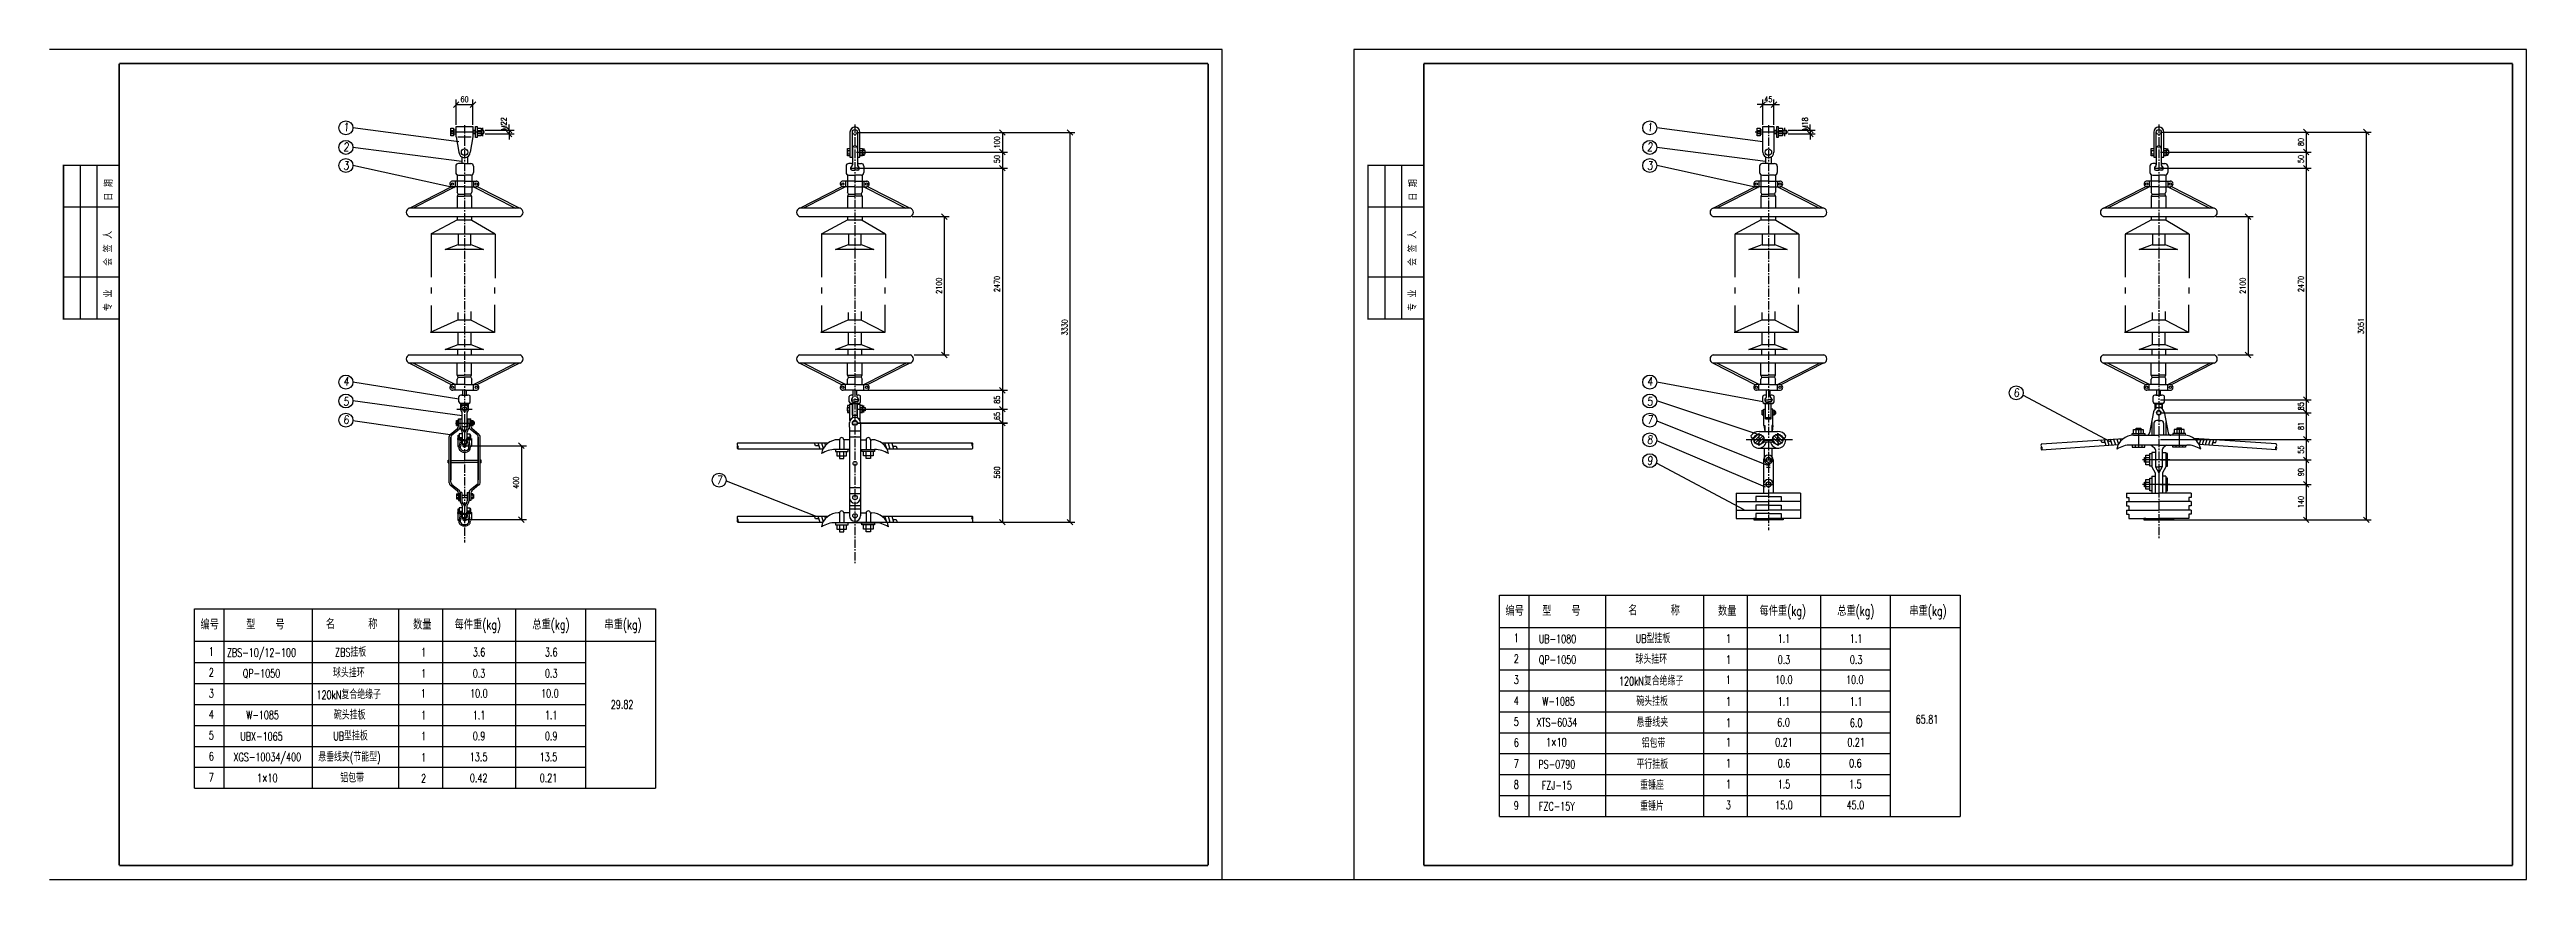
# Model space of a CAD drawing. Extents: x 2254 to 4895, y 1292 to 2309.
# Drawn here: x 3235 to 4123, y 1652 to 1949 of the extents above; entities that cross this region are included whole.
import ezdxf
from ezdxf.enums import TextEntityAlignment as Align

# ---------------------------------------------------------------- set-up
doc = ezdxf.new("R2010")
doc.units = 0
doc.header["$LTSCALE"] = 4
doc.header["$MEASUREMENT"] = 0
doc.linetypes.add('CENTER2', pattern=[1.125, 0.75, -0.125, 0.125, -0.125])
doc.layers.get('0').update_dxf_attribs({"linetype": 'CONTINUOUS'})
doc.layers.get('Defpoints').update_dxf_attribs({"linetype": 'CONTINUOUS'})
for name, color, linetype in [('1', 7, 'CONTINUOUS'), ('CHI', 4, 'CONTINUOUS'), ('ZSSignLayer', 7, 'CONTINUOUS')]:
    doc.layers.add(name, color=color, linetype=linetype)
doc.styles.add('HZ', font='txt.shx', dxfattribs={"width": 0.8, "bigfont": 'hztxt.shx'})
doc.styles.add('TBFONT', font='TXT', dxfattribs={"width": 0.75, "bigfont": 'CHINA'})
doc.styles.add('标准', font='txt.shx', dxfattribs={"width": 0.8, "oblique": 5})
doc.dimstyles.new('D2N', dxfattribs={"dimscale": 10, "dimtxt": 0.2, "dimasz": 0, "dimexe": 0.18, "dimexo": 0.06, "dimgap": 0.09, "dimtad": 1, "dimdec": 4, "dimzin": 0, "dimdsep": 46, "dimtxsty": 'HZ', "dimtsz": 0.1, "dimcen": 0.09, "dimadec": 0, "dimazin": 0, "dimtfac": 0.9, "dimtdec": 4, "dimtix": 1, "dimtmove": 2, "dimatfit": 3, "dimfxl": 1, "dimtolj": 1, "dimtzin": 0, "dimarcsym": 0})

msp = doc.modelspace()

# ---------------------------------------------------------------- texts
at = {"color": 7, "style": 'TBFONT', "width": 0.85}
for s, p in [('日 期', (3258.03423, 1894.71281)), ('日 期', (3725.30591, 1894.71281)), ('会 签 人', (3257.81082, 1871.38283)), ('会 签 人', (3725.0825, 1871.38283)), ('专 业', (3257.81082, 1855.19695)), ('专 业', (3725.0825, 1855.19695))]:
    msp.add_text(s, height=2.6, rotation=90, dxfattribs=at).set_placement(p)
at = {"color": 7, "style": 'HZ', "width": 0.7}
for s, p in [('UB-1080', (3775.61608, 1736.38786)), ('1', (3836.86781, 1736.515)), ('1.1', (3856.73637, 1736.515)), ('1.1', (3882.59814, 1736.515)), ('ZBS-10/12-100', (3311.36392, 1731.49798)), ('1', (3369.42833, 1731.62512)), ('3.6', (3389.29688, 1731.62512)), ('3.6', (3415.15865, 1731.62512)), ('QP-1050', (3775.63162, 1728.93014)), ('1', (3836.86781, 1728.93918)), ('0.3', (3856.73637, 1728.93918)), ('0.3', (3882.59814, 1728.93918)), ('QP-1050', (3311.37946, 1724.04027)), ('1', (3369.42833, 1724.04931)), ('0.3', (3389.29688, 1724.04931)), ('0.3', (3415.15865, 1724.04931)), ('29.82', (3440.53885, 1712.90125)), ('1', (3836.86781, 1713.97557)), ('1.1', (3856.73637, 1713.97557)), ('1.1', (3882.59814, 1713.97557)), ('UBX-1065', (3311.36392, 1701.49798)), ('1', (3369.42833, 1709.08569)), ('1', (3369.42833, 1701.62512)), ('0.9', (3389.29688, 1701.62512)), ('1.1', (3389.29688, 1709.08569)), ('0.9', (3415.15865, 1701.62512)), ('1.1', (3415.15865, 1709.08569)), ('XTS-6034', (3775.38155, 1706.49582)), ('1', (3836.86781, 1706.34561)), ('6.0', (3856.60437, 1706.51016)), ('6.0', (3882.59814, 1706.34561)), ('65.81', (3907.97833, 1707.60457)), ('XGS-10034/400', (3313.44924, 1694.10595)), ('1', (3369.42833, 1693.95574)), ('13.5', (3389.16489, 1694.12029)), ('13.5', (3414.17851, 1694.12029)), ('1×10', (3775.21454, 1699.38883)), ('1', (3836.86781, 1699.39405)), ('1', (3836.86781, 1691.89405)), ('0.21', (3856.73637, 1699.39405)), ('0.6', (3856.73637, 1691.89405)), ('0.21', (3882.59814, 1699.39405)), ('0.6', (3882.3314, 1691.89405)), ('1×10', (3313.44924, 1686.60595)), ('2', (3369.42833, 1686.45574)), ('0.42', (3389.16489, 1686.62029)), ('0.21', (3414.17851, 1686.62029)), ('PS-0790', (3775.38155, 1691.49582)), ('FZJ-15', (3775.38155, 1683.99582)), ('1', (3836.86781, 1684.39405)), ('1.5', (3856.73637, 1684.39405)), ('1.5', (3882.3314, 1684.39405)), ('FZC-15Y', (3775.38155, 1676.49582)), ('3', (3836.86781, 1676.89405)), ('15.0', (3856.73637, 1676.89405)), ('45.0', (3882.3314, 1676.89405))]:
    msp.add_text(s, height=3, dxfattribs=at).set_placement(p, align=Align.CENTER)
for s, p in [('UB型挂板', (3803.62902, 1736.45976)), ('ZBS挂板', (3337.71638, 1731.56989)), ('球头挂环', (3803.53913, 1729.04181)), ('球头挂环', (3336.9804, 1724.15194)), ('120kN复合绝缘子', (3797.63382, 1721.2478)), ('1', (3835.85593, 1721.76984)), ('10.0', (3853.53354, 1721.76984)), ('10.0', (3878.96857, 1721.76984)), ('120kN复合绝缘子', (3331.07509, 1716.35793)), ('1', (3368.41644, 1716.87997)), ('10.0', (3386.09406, 1716.87997)), ('10.0', (3411.52909, 1716.87997)), ('W-1085', (3770.18451, 1714.01432)), ('碗头挂板', (3803.84705, 1713.94769)), ('W-1085', (3305.93235, 1709.12444)), ('碗头挂板', (3337.28832, 1709.05782)), ('UB型挂板', (3337.0703, 1701.56989)), ('悬垂线夹', (3803.91162, 1706.42851)), ('悬垂线夹(节能型)', (3331.67301, 1694.03864)), ('平行挂板', (3803.91162, 1691.42851)), ('铝包带', (3805.7704, 1698.96588)), ('铝包带', (3339.58646, 1686.53864)), ('重锤座', (3805.2237, 1683.92851)), ('重锤片', (3805.2237, 1676.42851))]:
    msp.add_text(s, height=3, dxfattribs=at).set_placement(p)
at = {"color": 7, "char_height": 2, "attachment_point": 5, "rotation": 90, "style": 'HZ'}
for s, insert in [('\\A1;100', (3574.86111, 1915.61591)), ('\\A1;2470', (3574.86111, 1864.91255)), ('\\A1;3330', (3599.07292, 1849.39708)), ('\\A1;65', (3574.86111, 1817.63178))]:
    msp.add_mtext(s, dxfattribs=dict(at, insert=insert))
at = {"layer": 'CHI', "color": 7, "style": '标准', "oblique": 5, "width": 0.8}
for s, p in [('1', (3340.65685, 1919.55179)), ('1', (3807.70684, 1919.55179)), ('2', (3340.65685, 1912.49071)), ('3', (3340.65685, 1905.79114)), ('2', (3807.70684, 1912.49071)), ('3', (3807.70684, 1905.79114)), ('4', (3340.65685, 1828.51727)), ('4', (3807.70684, 1828.51727)), ('5', (3340.65685, 1821.37584)), ('5', (3807.70684, 1821.37583)), ('6', (3938.98717, 1824.50021)), ('6', (3340.65685, 1814.80161)), ('8', (3807.70684, 1807.71662)), ('7', (3807.70684, 1814.80161)), ('9', (3807.70684, 1800.2402)), ('7', (3474.3658, 1793.29346))]:
    msp.add_text(s, height=3, dxfattribs=at).set_placement(p)
at = {"layer": 'CHI', "color": 7, "style": 'HZ', "width": 0.7}
for s, p in [('编号', (3760.26979, 1746.15047)), ('型   号', (3777.01185, 1746.15047)), ('名     称', (3810.22172, 1746.33587)), ('数量', (3836.41695, 1746.15047)), ('每件重(kg)', (3856.29993, 1746.15047)), ('总重(kg)', (3882.49248, 1746.15047)), ('串重(kg)', (3908.33907, 1746.15047)), ('编号', (3292.8303, 1741.2606)), ('型   号', (3312.75969, 1741.2606)), ('名     称', (3343.66299, 1741.446)), ('数量', (3368.97746, 1741.2606)), ('每件重(kg)', (3388.86045, 1741.2606)), ('总重(kg)', (3415.053, 1741.2606)), ('串重(kg)', (3440.89959, 1741.2606))]:
    msp.add_text(s, height=3.5, dxfattribs=at).set_placement(p, align=Align.CENTER)
for s, p in [('1', (3759.96131, 1736.76984)), ('1', (3292.52183, 1731.87997)), ('2', (3759.96131, 1729.26984)), ('2', (3292.52183, 1724.37997)), ('3', (3759.96131, 1721.76984)), ('3', (3292.52183, 1716.87997)), ('4', (3759.96131, 1714.26984)), ('4', (3292.52183, 1709.37997)), ('5', (3292.52183, 1701.87997)), ('5', (3759.96131, 1706.76984)), ('6', (3292.52183, 1694.37997)), ('7', (3759.96131, 1691.76984)), ('6', (3759.96131, 1699.26984)), ('7', (3292.52183, 1686.87997)), ('8', (3759.96131, 1684.26984)), ('9', (3759.96131, 1676.76984))]:
    msp.add_text(s, height=3, dxfattribs=at).set_placement(p)

# ---------------------------------------------------------------- blocks, each defined once
blk = doc.blocks.new('*D85')
at = {"color": 0, "lineweight": -2, "transparency": 16777216}
for p, q in [((3524.56, 1919.13), (3578.56, 1919.13)), ((3577.76, 1918.13), (3575.76, 1920.13)), ((3576.76, 1919.13), (3576.76, 1906.35)), ((3524.59, 1906.35), (3578.56, 1906.35)), ((3575.76, 1907.35), (3577.76, 1905.35))]:
    blk.add_line(p, q, dxfattribs=at)
at = {"layer": 'Defpoints', "color": 0, "ltscale": 0.1, "transparency": 16777216}
for p in [(3523.96, 1919.13), (3523.99, 1906.35), (3576.76, 1906.35)]:
    blk.add_point(p, dxfattribs=at)
at = {"color": 0, "ltscale": 0.1, "transparency": 16777216, "insert": (3574.86, 1909.59), "char_height": 2, "attachment_point": 5, "rotation": 90, "style": 'HZ'}
blk.add_mtext('\\A1;50', dxfattribs=at)
blk = doc.blocks.new('*D86')
at = {"color": 0, "lineweight": -2, "transparency": 16777216}
for p, q in [((3556.93, 1888.04), (3554.93, 1890.04)), ((3544.41, 1889.04), (3557.73, 1889.04)), ((3555.93, 1889.04), (3555.93, 1839.53)), ((3545.15, 1839.53), (3557.73, 1839.53)), ((3554.93, 1840.53), (3556.93, 1838.53))]:
    blk.add_line(p, q, dxfattribs=at)
at = {"layer": 'Defpoints', "color": 0, "ltscale": 0.1, "transparency": 16777216}
for p in [(3543.81, 1889.04), (3544.55, 1839.53), (3555.93, 1839.53)]:
    blk.add_point(p, dxfattribs=at)
at = {"color": 0, "ltscale": 0.1, "transparency": 16777216, "insert": (3554.03, 1864.28), "char_height": 2, "attachment_point": 5, "rotation": 90, "style": 'HZ'}
blk.add_mtext('\\A1;2100', dxfattribs=at)
blk = doc.blocks.new('*D87')
at = {"color": 0, "lineweight": -2, "transparency": 16777216}
for p, q in [((3577.76, 1825.87), (3575.76, 1827.87)), ((3524.56, 1826.87), (3578.56, 1826.87)), ((3524.56, 1820.11), (3578.56, 1820.11)), ((3575.76, 1821.11), (3577.76, 1819.11)), ((3576.76, 1826.87), (3576.76, 1820.11))]:
    blk.add_line(p, q, dxfattribs=at)
at = {"layer": 'Defpoints', "color": 0, "ltscale": 0.1, "transparency": 16777216}
for p in [(3523.96, 1826.87), (3523.96, 1820.11), (3576.76, 1820.11)]:
    blk.add_point(p, dxfattribs=at)
at = {"color": 0, "ltscale": 0.1, "transparency": 16777216, "insert": (3574.86, 1823.49), "char_height": 2, "attachment_point": 5, "rotation": 90, "style": 'HZ'}
blk.add_mtext('\\A1;85', dxfattribs=at)
blk = doc.blocks.new('*D88')
at = {"color": 0, "lineweight": -2, "transparency": 16777216}
for p, q in [((3524.56, 1815.15), (3578.56, 1815.15)), ((3577.76, 1814.15), (3575.76, 1816.15)), ((3576.76, 1815.15), (3576.76, 1779.66)), ((3524.56, 1779.66), (3578.56, 1779.66)), ((3575.76, 1780.66), (3577.76, 1778.66))]:
    blk.add_line(p, q, dxfattribs=at)
at = {"layer": 'Defpoints', "color": 0, "ltscale": 0.1, "transparency": 16777216}
for p in [(3523.96, 1815.15), (3523.96, 1779.66), (3576.76, 1779.66)]:
    blk.add_point(p, dxfattribs=at)
at = {"color": 0, "ltscale": 0.1, "transparency": 16777216, "insert": (3574.86, 1797.41), "char_height": 2, "attachment_point": 5, "rotation": 90, "style": 'HZ'}
blk.add_mtext('\\A1;560', dxfattribs=at)
blk = doc.blocks.new('*D89')
at = {"color": 0, "lineweight": -2, "transparency": 16777216}
for p, q in [((3384.75, 1807), (3406.26, 1807)), ((3405.46, 1806), (3403.46, 1808)), ((3404.46, 1807), (3404.46, 1780.58)), ((3384.74, 1780.58), (3406.26, 1780.58)), ((3403.46, 1781.58), (3405.46, 1779.58))]:
    blk.add_line(p, q, dxfattribs=at)
at = {"layer": 'Defpoints', "color": 0, "ltscale": 0.1, "transparency": 16777216}
for p in [(3384.15, 1807), (3384.14, 1780.58), (3404.46, 1780.58)]:
    blk.add_point(p, dxfattribs=at)
at = {"color": 0, "ltscale": 0.1, "transparency": 16777216, "insert": (3402.56, 1793.79), "char_height": 2, "attachment_point": 5, "rotation": 90, "style": 'HZ'}
blk.add_mtext('\\A1;400', dxfattribs=at)
blk = doc.blocks.new('*D90')
at = {"color": 0, "lineweight": -2, "transparency": 16777216}
for p, q in [((3382.11, 1930.11), (3380.11, 1928.11)), ((3381.11, 1921.9), (3381.11, 1930.91)), ((3381.11, 1929.11), (3387.11, 1929.11)), ((3386.11, 1928.11), (3388.11, 1930.11)), ((3387.11, 1921.9), (3387.11, 1930.91))]:
    blk.add_line(p, q, dxfattribs=at)
at = {"layer": 'Defpoints', "color": 0, "ltscale": 0.1, "transparency": 16777216}
for p in [(3387.11, 1929.11), (3381.11, 1921.3), (3387.11, 1921.3)]:
    blk.add_point(p, dxfattribs=at)
at = {"color": 0, "ltscale": 0.1, "transparency": 16777216, "insert": (3384.11, 1931.01), "char_height": 2, "attachment_point": 5, "style": 'HZ'}
blk.add_mtext('\\A1;60', dxfattribs=at)
blk = doc.blocks.new('*D91')
at = {"color": 0, "lineweight": -2, "transparency": 16777216}
for p, q in [((3391.53, 1920), (3401.88, 1920)), ((3391.53, 1918.6), (3401.88, 1918.6)), ((3399.08, 1921), (3401.08, 1919)), ((3401.08, 1917.6), (3399.08, 1919.6)), ((3400.08, 1920), (3400.08, 1922)), ((3400.08, 1920), (3400.08, 1918.6)), ((3400.08, 1918.6), (3400.08, 1916.6))]:
    blk.add_line(p, q, dxfattribs=at)
at = {"layer": 'Defpoints', "color": 0, "ltscale": 0.1, "transparency": 16777216}
for p in [(3390.93, 1920), (3390.93, 1918.6), (3400.08, 1918.6)]:
    blk.add_point(p, dxfattribs=at)
at = {"color": 0, "ltscale": 0.1, "transparency": 16777216, "insert": (3398.18, 1922.26), "char_height": 2, "attachment_point": 5, "rotation": 90, "style": 'HZ'}
blk.add_mtext('\\A1;M22', dxfattribs=at)
blk = doc.blocks.new('*X92')
at = {"color": 0}
for p, q in [((-2.5, 0.4), (-0.4, 2.5)), ((-2.3, -0.9), (0.9, 2.3)), ((-1.8, -1.8), (1.8, 1.8)), ((-0.9, -2.3), (2.3, 0.9)), ((0.4, -2.5), (2.5, -0.4))]:
    blk.add_line(p, q, dxfattribs=at)
blk = doc.blocks.new('*D93')
at = {"color": 0, "lineweight": -2, "transparency": 16777216}
for p, q in [((3849.16, 1929.11), (3847.16, 1929.11)), ((3848.16, 1928.11), (3850.16, 1930.11)), ((3849.16, 1921.9), (3849.16, 1930.91)), ((3849.16, 1929.11), (3853.16, 1929.11)), ((3854.16, 1930.11), (3852.16, 1928.11)), ((3853.16, 1921.9), (3853.16, 1930.91)), ((3853.16, 1929.11), (3855.16, 1929.11))]:
    blk.add_line(p, q, dxfattribs=at)
at = {"layer": 'Defpoints', "color": 0, "ltscale": 0.1, "transparency": 16777216}
for p in [(3853.16, 1929.11), (3849.16, 1921.3), (3853.16, 1921.3)]:
    blk.add_point(p, dxfattribs=at)
at = {"color": 0, "ltscale": 0.1, "transparency": 16777216, "insert": (3851.16, 1931.01), "char_height": 2, "attachment_point": 5, "style": 'HZ'}
blk.add_mtext('\\A1;45', dxfattribs=at)
blk = doc.blocks.new('*D94')
at = {"color": 0, "lineweight": -2, "transparency": 16777216}
for p, q in [((3858.26, 1920), (3867.97, 1920)), ((3858.26, 1918.6), (3867.97, 1918.6)), ((3865.17, 1921), (3867.17, 1919)), ((3867.17, 1917.6), (3865.17, 1919.6)), ((3866.17, 1920), (3866.17, 1922)), ((3866.17, 1920), (3866.17, 1918.6)), ((3866.17, 1918.6), (3866.17, 1916.6))]:
    blk.add_line(p, q, dxfattribs=at)
at = {"layer": 'Defpoints', "color": 0, "ltscale": 0.1, "transparency": 16777216}
for p in [(3857.66, 1920), (3857.66, 1918.6), (3866.17, 1918.6)]:
    blk.add_point(p, dxfattribs=at)
at = {"color": 0, "ltscale": 0.1, "transparency": 16777216, "insert": (3864.27, 1922.26), "char_height": 2, "attachment_point": 5, "rotation": 90, "style": 'HZ'}
blk.add_mtext('\\A1;M18', dxfattribs=at)
blk = doc.blocks.new('*D95')
at = {"color": 0, "lineweight": -2, "transparency": 16777216}
for p, q in [((3991.61, 1919.29), (4045.61, 1919.29)), ((4044.81, 1918.29), (4042.81, 1920.29)), ((4043.81, 1919.29), (4043.81, 1912.1)), ((3991.61, 1912.1), (4045.61, 1912.1)), ((4042.81, 1913.1), (4044.81, 1911.1))]:
    blk.add_line(p, q, dxfattribs=at)
at = {"layer": 'Defpoints', "color": 0, "ltscale": 0.1, "transparency": 16777216}
for p in [(3991.01, 1919.29), (3991.01, 1912.1), (4043.81, 1912.1)]:
    blk.add_point(p, dxfattribs=at)
at = {"color": 0, "ltscale": 0.1, "transparency": 16777216, "insert": (4041.91, 1915.69), "char_height": 2, "attachment_point": 5, "rotation": 90, "style": 'HZ'}
blk.add_mtext('\\A1;80', dxfattribs=at)
blk = doc.blocks.new('*D96')
at = {"color": 0, "lineweight": -2, "transparency": 16777216}
for p, q in [((3991.61, 1919.29), (4045.61, 1919.29)), ((4044.81, 1918.29), (4042.81, 1920.29)), ((4043.81, 1919.29), (4043.81, 1906.35)), ((3991.64, 1906.35), (4045.61, 1906.35)), ((4042.81, 1907.35), (4044.81, 1905.35))]:
    blk.add_line(p, q, dxfattribs=at)
at = {"layer": 'Defpoints', "color": 0, "ltscale": 0.1, "transparency": 16777216}
for p in [(3991.01, 1919.29), (3991.04, 1906.35), (4043.81, 1906.35)]:
    blk.add_point(p, dxfattribs=at)
at = {"color": 0, "ltscale": 0.1, "transparency": 16777216, "insert": (4041.91, 1909.63), "char_height": 2, "attachment_point": 5, "rotation": 90, "style": 'HZ'}
blk.add_mtext('\\A1;50', dxfattribs=at)
blk = doc.blocks.new('*D97')
at = {"color": 0, "lineweight": -2, "transparency": 16777216}
for p, q in [((3991.64, 1906.35), (4045.61, 1906.35)), ((4044.81, 1905.35), (4042.81, 1907.35)), ((4043.81, 1906.35), (4043.81, 1823.47)), ((3991.61, 1823.47), (4045.61, 1823.47)), ((4042.81, 1824.47), (4044.81, 1822.47))]:
    blk.add_line(p, q, dxfattribs=at)
at = {"layer": 'Defpoints', "color": 0, "ltscale": 0.1, "transparency": 16777216}
for p in [(3991.04, 1906.35), (3991.01, 1823.47), (4043.81, 1823.47)]:
    blk.add_point(p, dxfattribs=at)
at = {"color": 0, "ltscale": 0.1, "transparency": 16777216, "insert": (4041.91, 1864.91), "char_height": 2, "attachment_point": 5, "rotation": 90, "style": 'HZ'}
blk.add_mtext('\\A1;2470', dxfattribs=at)
blk = doc.blocks.new('*D98')
at = {"color": 0, "lineweight": -2, "transparency": 16777216}
for p, q in [((3991.61, 1823.47), (4045.61, 1823.47)), ((4044.81, 1822.47), (4042.81, 1824.47)), ((4042.81, 1819.85), (4044.81, 1817.85)), ((4043.81, 1823.47), (4043.81, 1818.85)), ((3991.65, 1818.85), (4045.61, 1818.85))]:
    blk.add_line(p, q, dxfattribs=at)
at = {"layer": 'Defpoints', "color": 0, "ltscale": 0.1, "transparency": 16777216}
for p in [(3991.01, 1823.47), (3991.05, 1818.85), (4043.81, 1818.85)]:
    blk.add_point(p, dxfattribs=at)
at = {"color": 0, "ltscale": 0.1, "transparency": 16777216, "insert": (4041.91, 1821.16), "char_height": 2, "attachment_point": 5, "rotation": 90, "style": 'HZ'}
blk.add_mtext('\\A1;85', dxfattribs=at)
blk = doc.blocks.new('*D99')
at = {"color": 0, "lineweight": -2, "transparency": 16777216}
for p, q in [((4044.81, 1817.85), (4042.81, 1819.85)), ((3991.65, 1818.85), (4045.61, 1818.85)), ((4042.81, 1810.27), (4044.81, 1808.27)), ((4043.81, 1818.85), (4043.81, 1809.27)), ((3991.61, 1809.27), (4045.61, 1809.27))]:
    blk.add_line(p, q, dxfattribs=at)
at = {"layer": 'Defpoints', "color": 0, "ltscale": 0.1, "transparency": 16777216}
for p in [(3991.05, 1818.85), (3991.01, 1809.27), (4043.81, 1809.27)]:
    blk.add_point(p, dxfattribs=at)
at = {"color": 0, "ltscale": 0.1, "transparency": 16777216, "insert": (4041.91, 1814.06), "char_height": 2, "attachment_point": 5, "rotation": 90, "style": 'HZ'}
blk.add_mtext('\\A1;81', dxfattribs=at)
blk = doc.blocks.new('*D100')
at = {"color": 0, "lineweight": -2, "transparency": 16777216}
for p, q in [((4023.98, 1888.04), (4021.98, 1890.04)), ((4011.46, 1889.04), (4024.78, 1889.04)), ((4022.98, 1889.04), (4022.98, 1839.53)), ((4012.2, 1839.53), (4024.78, 1839.53)), ((4021.98, 1840.53), (4023.98, 1838.53))]:
    blk.add_line(p, q, dxfattribs=at)
at = {"layer": 'Defpoints', "color": 0, "ltscale": 0.1, "transparency": 16777216}
for p in [(4010.86, 1889.04), (4011.6, 1839.53), (4022.98, 1839.53)]:
    blk.add_point(p, dxfattribs=at)
at = {"color": 0, "ltscale": 0.1, "transparency": 16777216, "insert": (4021.08, 1864.28), "char_height": 2, "attachment_point": 5, "rotation": 90, "style": 'HZ'}
blk.add_mtext('\\A1;2100', dxfattribs=at)
blk = doc.blocks.new('*D101')
at = {"color": 0, "lineweight": -2, "transparency": 16777216}
for p, q in [((4044.81, 1808.27), (4042.81, 1810.27)), ((3991.61, 1809.27), (4045.61, 1809.27)), ((3991.61, 1801.95), (4045.61, 1801.95)), ((4042.81, 1802.95), (4044.81, 1800.95)), ((4043.81, 1809.27), (4043.81, 1801.95))]:
    blk.add_line(p, q, dxfattribs=at)
at = {"layer": 'Defpoints', "color": 0, "ltscale": 0.1, "transparency": 16777216}
for p in [(3991.01, 1809.27), (3991.01, 1801.95), (4043.81, 1801.95)]:
    blk.add_point(p, dxfattribs=at)
at = {"color": 0, "ltscale": 0.1, "transparency": 16777216, "insert": (4041.91, 1805.61), "char_height": 2, "attachment_point": 5, "rotation": 90, "style": 'HZ'}
blk.add_mtext('\\A1;55', dxfattribs=at)
blk = doc.blocks.new('*D102')
at = {"color": 0, "lineweight": -2, "transparency": 16777216}
for p, q in [((3991.61, 1801.95), (4045.61, 1801.95)), ((4044.81, 1800.95), (4042.81, 1802.95)), ((4043.81, 1801.95), (4043.81, 1793.18)), ((3991.61, 1793.18), (4045.61, 1793.18)), ((4042.81, 1794.18), (4044.81, 1792.18))]:
    blk.add_line(p, q, dxfattribs=at)
at = {"layer": 'Defpoints', "color": 0, "ltscale": 0.1, "transparency": 16777216}
for p in [(3991.01, 1801.95), (3991.01, 1793.18), (4043.81, 1793.18)]:
    blk.add_point(p, dxfattribs=at)
at = {"color": 0, "ltscale": 0.1, "transparency": 16777216, "insert": (4041.91, 1797.56), "char_height": 2, "attachment_point": 5, "rotation": 90, "style": 'HZ'}
blk.add_mtext('\\A1;90', dxfattribs=at)
blk = doc.blocks.new('*D103')
at = {"color": 0, "lineweight": -2, "transparency": 16777216}
for p, q in [((3991.61, 1793.18), (4045.61, 1793.18)), ((4044.81, 1792.18), (4042.81, 1794.18)), ((4043.81, 1793.18), (4043.81, 1780.5)), ((3991.54, 1780.5), (4045.61, 1780.5)), ((4042.81, 1781.5), (4044.81, 1779.5))]:
    blk.add_line(p, q, dxfattribs=at)
at = {"layer": 'Defpoints', "color": 0, "ltscale": 0.1, "transparency": 16777216}
for p in [(3991.01, 1793.18), (3990.94, 1780.5), (4043.81, 1780.5)]:
    blk.add_point(p, dxfattribs=at)
at = {"color": 0, "ltscale": 0.1, "transparency": 16777216, "insert": (4041.91, 1786.84), "char_height": 2, "attachment_point": 5, "rotation": 90, "style": 'HZ'}
blk.add_mtext('\\A1;140', dxfattribs=at)
blk = doc.blocks.new('*D104')
at = {"color": 0, "lineweight": -2, "transparency": 16777216}
for p, q in [((3991.61, 1919.29), (4067.14, 1919.29)), ((4066.34, 1918.29), (4064.34, 1920.29)), ((4065.34, 1919.29), (4065.34, 1780.5)), ((3991.54, 1780.5), (4067.14, 1780.5)), ((4064.34, 1781.5), (4066.34, 1779.5))]:
    blk.add_line(p, q, dxfattribs=at)
at = {"layer": 'Defpoints', "color": 0, "ltscale": 0.1, "transparency": 16777216}
for p in [(3991.01, 1919.29), (3990.94, 1780.5), (4065.34, 1780.5)]:
    blk.add_point(p, dxfattribs=at)
at = {"color": 0, "ltscale": 0.1, "transparency": 16777216, "insert": (4063.44, 1849.89), "char_height": 2, "attachment_point": 5, "rotation": 90, "style": 'HZ'}
blk.add_mtext('\\A1;3051', dxfattribs=at)

# ---------------------------------------------------------------- dimensions: what is measured, and where the dimension line sits
at = {"color": 7}
for base, p1, p2, text, picture, middle in [((3387.11452, 1929.11063), (3381.11452, 1921.29714), (3387.11452, 1921.29714), '60', '*D90', (3384.11452, 1931.01063)), ((3853.16451, 1929.11063), (3849.16451, 1921.29714), (3853.16451, 1921.29714), '45', '*D93', (3851.16451, 1931.01063))]:
    dim = msp.add_linear_dim(base=base, p1=p1, p2=p2, text=text, dimstyle='D2N', override={"dimfxl": 1.25}, dxfattribs=at)
    dim.commit()
    dim.dimension.update_dxf_attribs({"geometry": picture, "text_midpoint": middle})
for base, p1, p2, text, picture, middle in [((3400.08393, 1918.59716), (3390.92789, 1919.99716), (3390.92789, 1918.59716), 'M22', '*D91', (3398.18393, 1922.26463)), ((3576.76111, 1906.35499), (3523.9611, 1919.1307), (3523.99265, 1906.35499), '50', '*D85', (3574.86111, 1909.58751)), ((3866.17281, 1918.59714), (3857.66451, 1919.99714), (3857.66451, 1918.59714), 'M18', '*D94', (3864.27281, 1922.26461)), ((4043.8111, 1906.35499), (3991.01109, 1919.28717), (3991.04264, 1906.35499), '50', '*D96', (4041.9111, 1909.6271))]:
    dim = msp.add_linear_dim(base=base, p1=p1, p2=p2, angle=90, text=text, dimstyle='D2N', override={"dimfxl": 1.25}, dxfattribs=at)
    dim.commit()
    dim.dimension.update_dxf_attribs({"geometry": picture, "text_midpoint": middle, "dimtype": 160})
for base, p1, p2, text, picture, middle in [((4065.34451, 1780.49738), (3991.01109, 1919.28717), (3990.94291, 1780.49738), '3051', '*D104', (4063.44451, 1849.89227)), ((4043.8111, 1912.10111), (3991.01109, 1919.28717), (3991.01109, 1912.10111), '80', '*D95', (4041.9111, 1915.69414)), ((4043.8111, 1823.4701), (3991.04264, 1906.35499), (3991.01109, 1823.4701), '2470', '*D97', (4041.9111, 1864.91255)), ((3555.92753, 1839.52838), (3543.81433, 1889.03588), (3544.54578, 1839.52838), '2100', '*D86', (3554.02753, 1864.28213)), ((4022.97751, 1839.52838), (4010.86432, 1889.03588), (4011.59577, 1839.52838), '2100', '*D100', (4021.07751, 1864.28213)), ((3576.76111, 1820.10987), (3523.9611, 1826.87267), (3523.9611, 1820.10987), '85', '*D87', (3574.86111, 1823.49127)), ((4043.8111, 1818.84512), (3991.01109, 1823.4701), (3991.0493, 1818.84512), '85', '*D98', (4041.9111, 1821.15761)), ((4043.8111, 1809.26911), (3991.0493, 1818.84512), (3991.01109, 1809.26911), '81', '*D99', (4041.9111, 1814.05712)), ((3576.76111, 1779.66346), (3523.9611, 1815.15368), (3523.9611, 1779.66346), '560', '*D88', (3574.86111, 1797.40857)), ((4043.8111, 1801.9486), (3991.01109, 1809.26911), (3991.01109, 1801.9486), '55', '*D101', (4041.9111, 1805.60886)), ((3404.4647, 1780.57584), (3384.15213, 1807.00307), (3384.13815, 1780.57584), '400', '*D89', (3402.5647, 1793.78946)), ((4043.8111, 1793.18052), (3991.01109, 1801.9486), (3991.01109, 1793.18052), '90', '*D102', (4041.9111, 1797.56456)), ((4043.8111, 1780.49738), (3991.01109, 1793.18052), (3990.94291, 1780.49738), '140', '*D103', (4041.9111, 1786.83895))]:
    dim = msp.add_linear_dim(base=base, p1=p1, p2=p2, angle=90, text=text, dimstyle='D2N', override={"dimfxl": 1.25}, dxfattribs=at)
    dim.commit()
    dim.dimension.update_dxf_attribs({"geometry": picture, "text_midpoint": middle})

# ---------------------------------------------------------------- linework, layer by layer
at = {"color": 7}
for p, q in [((3655.44336, 1948.8), (3235.44336, 1948.8)), ((3655.44336, 1651.8), (3655.44336, 1948.8)), ((4122.71504, 1948.8), (3702.71504, 1948.8)), ((3702.71504, 1948.8), (3702.71504, 1651.8)), ((4122.71504, 1651.8), (4122.71504, 1948.8)), ((3379.1345, 1920.69712), (3380.1345, 1920.69712)), ((3379.1345, 1917.89712), (3379.1345, 1920.69712)), ((3379.1345, 1919.99712), (3379.1345, 1918.59712)), ((3379.14582, 1919.99712), (3379.1345, 1919.99712)), ((3379.1345, 1919.88414), (3380.16072, 1919.88414)), ((3379.1345, 1918.59712), (3379.14582, 1918.59712)), ((3380.1345, 1917.89712), (3379.1345, 1917.89712)), ((3379.16524, 1918.74), (3380.16072, 1918.74)), ((3391.23674, 1919.29714), (3379.37904, 1919.29714)), ((3380.1289, 1918.59712), (3381.1345, 1918.59712)), ((3380.1345, 1920.69712), (3380.1345, 1917.89712)), ((3381.1345, 1919.99712), (3380.14076, 1919.99712)), ((3381.11452, 1921.29714), (3387.11452, 1921.29714)), ((3381.13449, 1917.54466), (3381.13452, 1921.29714)), ((3381.13449, 1917.54466), (3382.11452, 1912.1098)), ((3381.65546, 1917.6012), (3386.48766, 1917.6012)), ((3387.07562, 1917.54466), (3386.11452, 1912.1098)), ((3387.07566, 1921.29714), (3387.07562, 1917.54466)), ((3387.07563, 1919.99716), (3388.07796, 1919.99716)), ((3388.07796, 1918.59716), (3387.07563, 1918.59716)), ((3388.07563, 1921.29716), (3388.57563, 1921.29716)), ((3388.07563, 1917.29716), (3388.07563, 1921.29716)), ((3388.57563, 1917.29716), (3388.07563, 1917.29716)), ((3388.57247, 1919.88418), (3390.09696, 1919.88418)), ((3388.57462, 1918.71846), (3390.08402, 1918.71846)), ((3388.57563, 1921.29716), (3388.57563, 1917.29716)), ((3388.57563, 1920.69716), (3390.07563, 1920.69716)), ((3390.07563, 1917.89716), (3388.57563, 1917.89716)), ((3388.57894, 1919.99716), (3388.58379, 1919.99716)), ((3388.58379, 1918.59716), (3388.57894, 1918.59716)), ((3390.92789, 1918.59716), (3390.07485, 1918.59716)), ((3390.07563, 1920.69716), (3390.07563, 1917.89716)), ((3390.08402, 1919.99716), (3390.92789, 1919.99716)), ((3390.50176, 1920.79716), (3390.50176, 1919.99716)), ((3390.50176, 1918.59716), (3390.50176, 1917.79716)), ((3390.92789, 1919.99716), (3390.92789, 1918.59716)), ((3522.1611, 1919.29746), (3522.1611, 1910.28226)), ((3523.0611, 1910.28226), (3523.0611, 1919.29746)), ((3524.5611, 1919.1307), (3578.56111, 1919.1307)), ((3524.5611, 1919.1307), (3602.77292, 1919.1307)), ((3524.8611, 1919.29746), (3524.8611, 1910.28226)), ((3525.7611, 1910.28226), (3525.7611, 1919.29746)), ((3577.76111, 1918.1307), (3575.76111, 1920.1307)), ((3576.76111, 1919.1307), (3576.76111, 1912.10111)), ((3601.97292, 1918.1307), (3599.97292, 1920.1307)), ((3600.97292, 1919.1307), (3600.97292, 1779.66346)), ((3858.28673, 1919.29714), (3846.42903, 1919.29714)), ((3847.16451, 1920.69714), (3848.16451, 1920.69714)), ((3847.16451, 1917.89714), (3847.16451, 1920.69714)), ((3847.16451, 1919.99714), (3847.16451, 1918.59714)), ((3847.17584, 1919.99714), (3847.16451, 1919.99714)), ((3847.16451, 1919.88416), (3848.19073, 1919.88416)), ((3847.16451, 1918.59714), (3847.17584, 1918.59714)), ((3848.16451, 1917.89714), (3847.16451, 1917.89714)), ((3847.19525, 1918.74002), (3848.19073, 1918.74002)), ((3848.15891, 1918.59714), (3849.16451, 1918.59714)), ((3848.16451, 1920.69714), (3848.16451, 1917.89714)), ((3849.16451, 1919.99714), (3848.17078, 1919.99714)), ((3849.16451, 1912.1098), (3849.16451, 1921.29714)), ((3849.16451, 1921.29714), (3853.16451, 1921.29714)), ((3853.16451, 1921.29714), (3853.16451, 1912.1098)), ((3853.16451, 1919.99714), (3854.16684, 1919.99714)), ((3854.16684, 1918.59714), (3853.16451, 1918.59714)), ((3854.16451, 1921.29714), (3854.66451, 1921.29714)), ((3854.16451, 1917.29714), (3854.16451, 1921.29714)), ((3854.66451, 1917.29714), (3854.16451, 1917.29714)), ((3854.66135, 1919.88416), (3856.18584, 1919.88416)), ((3854.6635, 1918.71844), (3856.1729, 1918.71844)), ((3854.66451, 1921.29714), (3854.66451, 1917.29714)), ((3854.66451, 1920.69714), (3856.16451, 1920.69714)), ((3856.16451, 1917.89714), (3854.66451, 1917.89714)), ((3854.66782, 1919.99714), (3854.67267, 1919.99714)), ((3854.67267, 1918.59714), (3854.66782, 1918.59714)), ((3857.66451, 1918.59714), (3856.16373, 1918.59714)), ((3856.16451, 1920.69714), (3856.16451, 1917.89714)), ((3856.1729, 1919.99714), (3857.66451, 1919.99714)), ((3856.91451, 1920.79714), (3856.91451, 1919.99714)), ((3856.91451, 1918.59714), (3856.91451, 1917.79714)), ((3857.66451, 1919.99714), (3857.66451, 1918.59714)), ((3989.21109, 1919.29746), (3989.21109, 1910.28226)), ((3990.11109, 1910.28226), (3990.11109, 1919.29746)), ((3991.91109, 1919.29746), (3991.91109, 1910.28226)), ((3992.81109, 1910.28226), (3992.81109, 1919.29746)), ((3383.11452, 1910.3598), (3383.11452, 1908.04485)), ((3383.11452, 1910.3598), (3383.11452, 1908.04714)), ((3385.11452, 1910.3598), (3385.11452, 1908.04485)), ((3385.11452, 1910.3598), (3385.11452, 1908.04714)), ((3521.2611, 1911.45226), (3521.2611, 1913.34226)), ((3521.2611, 1913.34226), (3522.1611, 1913.34226)), ((3521.2611, 1912.71226), (3521.2611, 1911.45226)), ((3521.2611, 1912.65348), (3522.16625, 1912.65348)), ((3521.2611, 1911.5235), (3522.16383, 1911.5235)), ((3521.2611, 1910.82226), (3521.2611, 1911.45226)), ((3522.1611, 1910.82226), (3521.2611, 1910.82226)), ((3522.1611, 1913.34226), (3522.1611, 1912.71226)), ((3522.1611, 1911.45226), (3522.1611, 1910.82226)), ((3522.1611, 1910.28226), (3523.0611, 1910.28226)), ((3523.0611, 1913.43226), (3523.0611, 1907.50242)), ((3524.5611, 1912.10111), (3578.56111, 1912.10111)), ((3524.8611, 1913.43226), (3524.8611, 1908.25726)), ((3524.8611, 1913.43226), (3524.8611, 1907.50242)), ((3524.8611, 1910.28226), (3525.7611, 1910.28226)), ((3525.7611, 1913.34226), (3526.6611, 1913.34226)), ((3525.76114, 1912.71226), (3525.7611, 1912.71226)), ((3525.7611, 1911.45226), (3525.76114, 1911.45226)), ((3525.7611, 1910.82226), (3525.7611, 1911.45226)), ((3526.6611, 1910.82226), (3525.7611, 1910.82226)), ((3525.76114, 1912.64875), (3526.6629, 1912.64875)), ((3525.76357, 1911.51196), (3526.66338, 1911.51196)), ((3526.6611, 1913.34226), (3526.6611, 1910.82226)), ((3527.5611, 1912.71226), (3526.6629, 1912.71226)), ((3526.6629, 1911.45226), (3527.5611, 1911.45226)), ((3527.1111, 1913.34226), (3527.1111, 1912.71226)), ((3527.1111, 1911.45226), (3527.1111, 1910.82226)), ((3527.5611, 1911.45226), (3527.5611, 1912.71226)), ((3577.76111, 1911.10111), (3575.76111, 1913.10111)), ((3850.16451, 1910.3598), (3850.16451, 1908.04485)), ((3850.16451, 1910.3598), (3850.16451, 1908.04714)), ((3852.16451, 1910.3598), (3852.16451, 1908.04485)), ((3852.16451, 1910.3598), (3852.16451, 1908.04714)), ((3988.31109, 1911.45226), (3988.31109, 1913.34226)), ((3988.31109, 1913.34226), (3989.21109, 1913.34226)), ((3988.31109, 1912.71226), (3988.31109, 1911.45226)), ((3988.31109, 1912.65348), (3989.21624, 1912.65348)), ((3988.31109, 1911.5235), (3989.21381, 1911.5235)), ((3988.31109, 1910.82226), (3988.31109, 1911.45226)), ((3989.21109, 1910.82226), (3988.31109, 1910.82226)), ((3989.21109, 1913.34226), (3989.21109, 1912.71226)), ((3989.21109, 1911.45226), (3989.21109, 1910.82226)), ((3989.21109, 1910.28226), (3990.11109, 1910.28226)), ((3990.11109, 1913.43226), (3990.11109, 1907.50242)), ((3991.91109, 1913.43226), (3991.91109, 1908.25726)), ((3991.91109, 1913.43226), (3991.91109, 1907.50242)), ((3991.91109, 1910.28226), (3992.81109, 1910.28226)), ((3992.81109, 1913.34226), (3993.71109, 1913.34226)), ((3992.81113, 1912.71226), (3992.81109, 1912.71226)), ((3992.81109, 1911.45226), (3992.81113, 1911.45226)), ((3992.81109, 1910.82226), (3992.81109, 1911.45226)), ((3993.71109, 1910.82226), (3992.81109, 1910.82226)), ((3992.81113, 1912.64875), (3993.71289, 1912.64875)), ((3992.81356, 1911.51196), (3993.71337, 1911.51196)), ((3993.71109, 1913.34226), (3993.71109, 1910.82226)), ((3994.61109, 1912.71226), (3993.71289, 1912.71226)), ((3993.71289, 1911.45226), (3994.61109, 1911.45226)), ((3994.16109, 1913.34226), (3994.16109, 1912.71226)), ((3994.16109, 1911.45226), (3994.16109, 1910.82226)), ((3994.61109, 1911.45226), (3994.61109, 1912.71226)), ((3246.44336, 1907.35454), (3246.44336, 1852.35454)), ((3252.44336, 1907.35454), (3252.44336, 1852.35454)), ((3522.41255, 1906.4488), (3522.41255, 1906.15662)), ((3522.75265, 1906.35499), (3523.92955, 1906.35499)), ((3522.91255, 1905.65662), (3523.92955, 1905.65662)), ((3525.16955, 1906.35499), (3523.99265, 1906.35499)), ((3525.00965, 1905.65662), (3523.99265, 1905.65662)), ((3524.59265, 1906.35499), (3578.56111, 1906.35499)), ((3525.50965, 1906.4488), (3525.50965, 1906.15662)), ((3577.76111, 1905.35499), (3575.76111, 1907.35499)), ((3576.76111, 1906.35499), (3576.76111, 1823.4701)), ((3713.71504, 1907.35454), (3713.71504, 1852.35454)), ((3719.71504, 1907.35454), (3719.71504, 1852.35454)), ((3989.46254, 1906.4488), (3989.46254, 1906.15662)), ((3989.80264, 1906.35499), (3990.97954, 1906.35499)), ((3989.96254, 1905.65662), (3990.97954, 1905.65662)), ((3992.21954, 1906.35499), (3991.04264, 1906.35499)), ((3992.05964, 1905.65662), (3991.04264, 1905.65662)), ((3992.55964, 1906.4488), (3992.55964, 1906.15662)), ((3260.44336, 1892.35454), (3240.44336, 1892.35454)), ((3727.71504, 1892.35454), (3707.71504, 1892.35454)), ((3260.44336, 1867.35454), (3240.44336, 1867.35454)), ((3727.71504, 1867.35454), (3707.71504, 1867.35454)), ((3381.36554, 1820.12009), (3386.7948, 1820.12009)), ((3382.09645, 1822.67233), (3382.09645, 1824.57764)), ((3382.59645, 1822.17233), (3385.64093, 1822.17233)), ((3385.64093, 1822.17233), (3382.59645, 1822.17233)), ((3383.08483, 1821.72698), (3383.08483, 1821.08681)), ((3383.12291, 1825.15393), (3385.11447, 1825.15393)), ((3383.2356, 1813.77277), (3383.23554, 1818.91299)), ((3384.13488, 1821.92698), (3383.28483, 1821.92698)), ((3384.13488, 1821.92698), (3384.98493, 1821.92698)), ((3384.9956, 1813.77277), (3384.99554, 1818.91299)), ((3385.18493, 1821.72698), (3385.18493, 1821.04384)), ((3386.14093, 1822.67233), (3386.14093, 1824.57764)), ((3521.2611, 1821.38009), (3521.2611, 1820.75009)), ((3522.1611, 1821.38009), (3521.2611, 1821.38009)), ((3521.2611, 1820.75009), (3521.2611, 1818.86009)), ((3521.2611, 1819.49009), (3521.2611, 1820.75009)), ((3521.2611, 1820.67885), (3522.16383, 1820.67885)), ((3521.2611, 1819.54888), (3522.16625, 1819.54888)), ((3521.93886, 1822.67836), (3521.93886, 1824.58367)), ((3522.1611, 1821.92009), (3523.0611, 1821.92009)), ((3522.1611, 1816.04344), (3522.1611, 1821.92009)), ((3522.1611, 1820.75009), (3522.1611, 1821.38009)), ((3522.1611, 1818.86009), (3522.1611, 1819.49009)), ((3522.43886, 1822.17836), (3525.48334, 1822.17836)), ((3525.48334, 1822.17836), (3522.43886, 1822.17836)), ((3522.66392, 1823.56391), (3522.66392, 1823.27173)), ((3523.00402, 1823.4701), (3523.9611, 1823.4701)), ((3523.0611, 1821.92009), (3523.0611, 1816.95885)), ((3523.16392, 1822.77173), (3523.9611, 1822.77173)), ((3524.91818, 1823.4701), (3523.9611, 1823.4701)), ((3524.75828, 1822.77173), (3523.9611, 1822.77173)), ((3524.5611, 1820.10987), (3578.56111, 1820.10987)), ((3524.8611, 1821.92009), (3525.7611, 1821.92009)), ((3524.8611, 1816.95959), (3524.8611, 1821.92009)), ((3525.25828, 1823.56391), (3525.25828, 1823.27173)), ((3525.7611, 1821.92009), (3525.7611, 1816.04644)), ((3525.7611, 1821.38009), (3525.7611, 1820.75009)), ((3526.6611, 1821.38009), (3525.7611, 1821.38009)), ((3525.7611, 1820.75009), (3525.76114, 1820.75009)), ((3525.76114, 1819.49009), (3525.7611, 1819.49009)), ((3525.76114, 1819.5536), (3526.6629, 1819.5536)), ((3525.76357, 1820.6904), (3526.66338, 1820.6904)), ((3525.98334, 1822.67836), (3525.98334, 1824.58367)), ((3526.6611, 1818.86009), (3526.6611, 1821.38009)), ((3526.6629, 1820.75009), (3527.5611, 1820.75009)), ((3527.5611, 1819.49009), (3526.6629, 1819.49009)), ((3527.1111, 1820.75009), (3527.1111, 1821.38009)), ((3527.1111, 1818.86009), (3527.1111, 1819.49009)), ((3527.5611, 1820.75009), (3527.5611, 1819.49009)), ((3577.76111, 1819.10987), (3575.76111, 1821.10987)), ((3576.76111, 1820.10987), (3576.76111, 1815.15368)), ((3848.93356, 1819.69045), (3849.58028, 1819.69045)), ((3848.93356, 1818.02057), (3848.93356, 1819.69045)), ((3848.93356, 1819.18792), (3849.58028, 1819.18792)), ((3849.14227, 1822.67836), (3849.14227, 1824.58367)), ((3849.58028, 1820.15769), (3850.13028, 1820.15769)), ((3849.58028, 1814.25731), (3849.58028, 1820.15769)), ((3849.64227, 1822.17836), (3852.68675, 1822.17836)), ((3852.68675, 1822.17836), (3849.64227, 1822.17836)), ((3849.86733, 1823.56391), (3849.86733, 1823.27173)), ((3850.13028, 1816.63237), (3850.13028, 1820.15769)), ((3850.20743, 1823.4701), (3851.16451, 1823.4701)), ((3850.36733, 1822.77173), (3851.16451, 1822.77173)), ((3852.12159, 1823.4701), (3851.16451, 1823.4701)), ((3851.96169, 1822.77173), (3851.16451, 1822.77173)), ((3852.75262, 1820.15769), (3852.20262, 1820.15769)), ((3852.20262, 1816.63237), (3852.20262, 1820.15769)), ((3852.46169, 1823.56391), (3852.46169, 1823.27173)), ((3852.74874, 1814.25731), (3852.75262, 1820.15769)), ((3852.75199, 1819.18792), (3853.87492, 1819.18792)), ((3852.75262, 1819.69045), (3853.39935, 1819.69045)), ((3853.18675, 1822.67836), (3853.18675, 1824.58367)), ((3853.39935, 1818.02057), (3853.39935, 1819.69045)), ((3853.64249, 1818.20629), (3853.64249, 1819.4567)), ((3853.67965, 1818.20629), (3853.67965, 1819.4567)), ((3853.87492, 1818.49238), (3853.87492, 1819.18792)), ((3989.07506, 1819.18591), (3987.66704, 1811.62125)), ((3988.97266, 1822.67836), (3988.97266, 1824.58367)), ((3989.47266, 1822.17836), (3992.51714, 1822.17836)), ((3992.51714, 1822.17836), (3989.47266, 1822.17836)), ((3989.96104, 1821.733), (3989.96104, 1820.89334)), ((3989.99913, 1825.15996), (3991.99068, 1825.15996)), ((3991.01109, 1821.933), (3990.16104, 1821.933)), ((3990.16104, 1820.69334), (3991.01109, 1820.69334)), ((3991.01109, 1821.933), (3991.86114, 1821.933)), ((3991.86114, 1820.69334), (3991.01109, 1820.69334)), ((3992.06114, 1821.733), (3992.06114, 1820.89334)), ((3992.94712, 1819.18591), (3994.35514, 1811.62125)), ((3993.01714, 1822.67836), (3993.01714, 1824.58367)), ((3378.59687, 1793.74479), (3378.59687, 1810.30913)), ((3378.96202, 1811.08177), (3381.54628, 1813.20516)), ((3379.20187, 1793.96546), (3379.20187, 1810.08845)), ((3379.20187, 1810.08845), (3379.20187, 1794.8521)), ((3379.56702, 1810.86109), (3382.15128, 1812.98449)), ((3380.8522, 1815.14733), (3382.07851, 1815.14733)), ((3380.8522, 1815.14733), (3386.79436, 1815.14733)), ((3381.20003, 1816.07719), (3381.91143, 1816.07719)), ((3381.20003, 1814.24032), (3381.20003, 1816.07719)), ((3381.20003, 1815.57422), (3381.91143, 1815.57422)), ((3381.20003, 1814.68953), (3381.91143, 1814.68953)), ((3381.20003, 1814.24032), (3381.91143, 1814.24032)), ((3381.91143, 1816.59116), (3382.51643, 1816.59116)), ((3381.91143, 1813.9778), (3381.91143, 1816.59116)), ((3382.51643, 1813.75712), (3382.51643, 1816.59116)), ((3382.51643, 1816.59116), (3383.13924, 1816.59116)), ((3382.51643, 1813.95104), (3382.51643, 1813.55773)), ((3382.66439, 1813.03425), (3383.11681, 1812.29787)), ((3383.13924, 1816.59116), (3383.13924, 1813.61254)), ((3384.9956, 1813.77277), (3383.2356, 1813.77277)), ((3383.26477, 1811.77444), (3383.26488, 1809.18567)), ((3383.28721, 1813.08907), (3384.11903, 1811.73515)), ((3384.11425, 1811.74293), (3384.11933, 1809.18571)), ((3384.95121, 1813.08914), (3384.11903, 1811.73438)), ((3384.97367, 1811.77437), (3384.97375, 1809.18575)), ((3385.09887, 1816.59124), (3386.32669, 1816.59135)), ((3385.09887, 1816.59124), (3385.09913, 1813.61263)), ((3385.57404, 1813.03437), (3385.12159, 1812.29781)), ((3385.72194, 1813.75726), (3385.72169, 1816.59129)), ((3385.72185, 1814.75727), (3385.72195, 1813.55787)), ((3385.72195, 1813.55787), (3385.72195, 1813.55787)), ((3388.67159, 1810.86148), (3386.08715, 1812.98465)), ((3386.32692, 1813.97799), (3386.32669, 1816.59135)), ((3386.32674, 1816.07719), (3387.18956, 1816.07719)), ((3386.32678, 1815.57422), (3387.18956, 1815.57422)), ((3386.32686, 1814.68953), (3387.18956, 1814.68953)), ((3386.3269, 1814.24032), (3387.18956, 1814.24032)), ((3386.38352, 1815.14733), (3387.51145, 1815.14733)), ((3389.27657, 1811.08221), (3386.69213, 1813.20538)), ((3387.18956, 1814.24032), (3387.18956, 1816.07719)), ((3387.69803, 1815.50534), (3387.18956, 1815.50534)), ((3387.69803, 1814.75225), (3387.18956, 1814.75225)), ((3387.44887, 1814.44462), (3387.44887, 1815.82007)), ((3387.69803, 1814.75225), (3387.69803, 1815.50534)), ((3389.03678, 1810.09553), (3389.03743, 1794.85252)), ((3389.03751, 1793.96589), (3389.0368, 1810.08888)), ((3389.64253, 1793.74526), (3389.64179, 1810.30961)), ((3521.2611, 1818.86009), (3522.1611, 1818.86009)), ((3521.96809, 1813.68266), (3521.96809, 1815.33132)), ((3521.96809, 1813.68266), (3521.96809, 1808.18266)), ((3525.96809, 1812.18266), (3521.96809, 1812.18266)), ((3521.96809, 1812.18266), (3521.96809, 1810.18266)), ((3521.96809, 1810.18266), (3525.96809, 1810.18266)), ((3524.5611, 1815.15368), (3578.56111, 1815.15368)), ((3525.7611, 1818.86009), (3526.6611, 1818.86009)), ((3525.96183, 1815.17316), (3525.96183, 1811.43052)), ((3525.96809, 1814.67529), (3525.96809, 1813.68266)), ((3525.96809, 1813.68266), (3525.96809, 1808.18266)), ((3577.76111, 1814.15368), (3575.76111, 1816.15368)), ((3847.77698, 1811.47671), (3847.77698, 1806.97017)), ((3848.93356, 1818.49238), (3849.58028, 1818.49238)), ((3848.93356, 1818.02057), (3849.58028, 1818.02057)), ((3852.75153, 1818.49238), (3853.87492, 1818.49238)), ((3852.75262, 1818.02057), (3853.39935, 1818.02057)), ((3854.52792, 1809.26911), (3854.52792, 1811.47671)), ((3854.52792, 1811.47671), (3854.52792, 1806.97017)), ((3981.4548, 1811.38244), (3985.9548, 1811.38244)), ((3981.4548, 1810.75172), (3981.4548, 1811.38244)), ((3981.9548, 1812.88244), (3985.4548, 1812.88244)), ((3981.9548, 1811.38244), (3981.9548, 1812.88244)), ((3981.98316, 1810.77465), (3986.13539, 1810.77465)), ((3982.88246, 1813.30854), (3984.54523, 1813.30854)), ((3982.88246, 1811.38244), (3982.88246, 1813.30854)), ((3983.23316, 1810.77465), (3991.01109, 1810.77465)), ((3983.7048, 1813.30854), (3983.7048, 1806.52465)), ((3984.06014, 1810.77465), (3986.67887, 1810.77465)), ((3984.54523, 1813.30854), (3984.54523, 1811.38244)), ((3985.4548, 1812.88244), (3985.4548, 1811.38244)), ((3985.9548, 1811.38244), (3985.9548, 1810.77465)), ((3988.50624, 1815.52168), (3988.50624, 1810.77465)), ((3989.27248, 1815.04329), (3989.27248, 1810.77465)), ((3991.01109, 1816.04329), (3990.27248, 1816.04329)), ((3991.01109, 1816.04329), (3991.7497, 1816.04329)), ((3998.78901, 1810.77465), (3991.01109, 1810.77465)), ((3992.7497, 1815.04329), (3992.7497, 1810.77465)), ((3993.51594, 1815.52168), (3993.51594, 1810.77465)), ((3997.96203, 1810.77465), (3995.3433, 1810.77465)), ((4000.03901, 1810.77465), (3995.88679, 1810.77465)), ((3996.06737, 1811.38244), (3996.06737, 1810.77465)), ((4000.56737, 1811.38244), (3996.06737, 1811.38244)), ((3996.56737, 1812.88244), (3996.56737, 1811.38244)), ((4000.06737, 1812.88244), (3996.56737, 1812.88244)), ((3997.47694, 1813.30854), (3997.47694, 1811.38244)), ((3999.13971, 1813.30854), (3997.47694, 1813.30854)), ((3998.31737, 1813.30854), (3998.31737, 1806.52465)), ((3999.13971, 1811.38244), (3999.13971, 1813.30854)), ((4000.06737, 1811.38244), (4000.06737, 1812.88244)), ((4000.56737, 1810.75172), (4000.56737, 1811.38244)), ((3378.23052, 1801.84892), (3378.58622, 1801.84892)), ((3378.23052, 1800.93048), (3378.23052, 1801.84892)), ((3378.23052, 1801.59743), (3378.58622, 1801.59743)), ((3379.20173, 1801.77378), (3384.11946, 1801.77399)), ((3384.1193, 1809.18571), (3383.26488, 1809.18567)), ((3384.11933, 1809.18571), (3384.97375, 1809.18575)), ((3389.0372, 1801.77421), (3384.11946, 1801.77399)), ((3390.0084, 1801.84942), (3389.6527, 1801.84939)), ((3390.00842, 1801.59794), (3389.65272, 1801.59791)), ((3390.00848, 1800.93099), (3390.0084, 1801.84942)), ((3509.76809, 1807.03266), (3509.46809, 1808.03266)), ((3510.89309, 1807.03266), (3509.76809, 1807.03266)), ((3510.61809, 1808.03266), (3511.31809, 1805.88266)), ((3511.91809, 1808.03266), (3512.51809, 1805.98266)), ((3513.06809, 1808.03266), (3513.36809, 1807.13266)), ((3516.96809, 1805.68266), (3516.96809, 1804.93266)), ((3521.96809, 1805.68266), (3516.96809, 1805.68266)), ((3516.96809, 1804.93266), (3521.46809, 1804.93266)), ((3517.46809, 1804.93266), (3517.46809, 1803.43266)), ((3517.46809, 1803.43266), (3520.96809, 1803.43266)), ((3518.44147, 1809.18266), (3517.96809, 1809.18266)), ((3518.46809, 1809.18266), (3518.46809, 1805.68266)), ((3518.46809, 1804.93266), (3518.46809, 1802.43266)), ((3518.46809, 1802.43266), (3519.96809, 1802.43266)), ((3521.96809, 1809.18266), (3519.93208, 1809.18266)), ((3519.96809, 1809.18266), (3519.96809, 1805.68266)), ((3519.96809, 1802.43266), (3519.96809, 1804.93266)), ((3520.96809, 1803.43266), (3520.96809, 1804.93266)), ((3521.46809, 1804.93266), (3521.46809, 1805.68266)), ((3521.96809, 1808.18266), (3521.96809, 1781.96346)), ((3525.96809, 1809.18266), (3527.95768, 1809.18266)), ((3525.96809, 1808.18266), (3525.96809, 1781.96346)), ((3525.96809, 1805.68266), (3530.96809, 1805.68266)), ((3526.46809, 1804.93266), (3526.46809, 1805.68266)), ((3530.96809, 1804.93266), (3526.46809, 1804.93266)), ((3526.96809, 1803.43266), (3526.96809, 1804.93266)), ((3530.46809, 1803.43266), (3526.96809, 1803.43266)), ((3527.96809, 1809.18266), (3527.96809, 1805.68266)), ((3527.96809, 1802.43266), (3527.96809, 1804.93266)), ((3529.46809, 1802.43266), (3527.96809, 1802.43266)), ((3529.4483, 1809.18266), (3529.96809, 1809.18266)), ((3529.46809, 1809.18266), (3529.46809, 1805.68266)), ((3529.46809, 1804.93266), (3529.46809, 1802.43266)), ((3530.46809, 1804.93266), (3530.46809, 1803.43266)), ((3530.96809, 1805.68266), (3530.96809, 1804.93266)), ((3535.21809, 1806.24398), (3534.66809, 1807.99398)), ((3535.86809, 1807.99398), (3536.46809, 1805.81898)), ((3537.11809, 1807.99398), (3537.71809, 1805.81898)), ((3537.45326, 1806.90876), (3538.7453, 1806.90876)), ((3538.7453, 1806.90876), (3539.0883, 1805.82391)), ((3843.23625, 1809.26911), (3854.52792, 1809.26911)), ((3849.40563, 1801.9486), (3852.9234, 1801.9486)), ((3849.44118, 1801.9486), (3849.44118, 1790.04551)), ((3849.7862, 1801.9486), (3849.7862, 1806.18043)), ((3852.57016, 1801.9486), (3852.57016, 1806.18043)), ((3852.89115, 1801.9486), (3852.89115, 1790.04551)), ((3854.52792, 1809.26911), (3859.80651, 1809.26911)), ((3970.56831, 1808.15382), (3970.29106, 1809.078)), ((3971.69331, 1808.15382), (3970.56831, 1808.15382)), ((3971.41831, 1809.15382), (3972.07005, 1807.15205)), ((3972.57045, 1809.23131), (3973.15619, 1807.23003)), ((3974.30032, 1807.31216), (3973.70175, 1809.3074)), ((3974.829, 1809.38322), (3975.47583, 1807.39655)), ((3975.98114, 1809.46072), (3976.56246, 1807.47455)), ((3977.11244, 1809.53681), (3977.38316, 1808.72465)), ((3991.01109, 1807.27465), (3980.98316, 1807.27465)), ((3981.4548, 1807.27465), (3981.4548, 1806.52465)), ((3981.4548, 1806.52465), (3985.9548, 1806.52465)), ((3982.52362, 1807.27465), (3982.52362, 1806.52465)), ((3984.88599, 1807.27465), (3984.88599, 1806.52465)), ((3994.95806, 1801.9486), (3985.17844, 1801.9486)), ((3985.92966, 1802.77998), (3987.85577, 1802.77998)), ((3985.92966, 1801.11721), (3985.92966, 1802.77998)), ((3985.9548, 1806.52465), (3985.9548, 1807.27465)), ((3986.35577, 1803.68956), (3987.85577, 1803.68956)), ((3986.35577, 1800.18956), (3986.35577, 1803.68956)), ((3987.85577, 1804.18956), (3988.46356, 1804.18956)), ((3987.85577, 1799.68956), (3987.85577, 1804.18956)), ((3988.2916, 1807.27465), (3989.44, 1806.24468)), ((3989.77233, 1804.56228), (3988.46356, 1804.56228)), ((3988.46356, 1804.56228), (3988.46356, 1799.44259)), ((3989.77233, 1805.50023), (3989.77233, 1799.44721)), ((3991.01109, 1807.27465), (4001.03901, 1807.27465)), ((3992.24985, 1805.50023), (3992.24985, 1799.44721)), ((3992.24985, 1804.56228), (3993.55862, 1804.56228)), ((3993.73058, 1807.27465), (3992.58217, 1806.24468)), ((3993.55862, 1804.56228), (3993.55862, 1799.44259)), ((3994.1682, 1804.18247), (3993.55862, 1804.18247)), ((3993.55862, 1803.11365), (3994.1682, 1803.11365)), ((3994.1682, 1799.68247), (3994.1682, 1804.18247)), ((3996.06737, 1806.52465), (3996.06737, 1807.27465)), ((4000.56737, 1806.52465), (3996.06737, 1806.52465)), ((3997.13619, 1807.27465), (3997.13619, 1806.52465)), ((3999.49855, 1807.27465), (3999.49855, 1806.52465)), ((4000.56737, 1807.27465), (4000.56737, 1806.52465)), ((4004.90973, 1809.53681), (4004.63901, 1808.72465)), ((4006.04103, 1809.46072), (4005.45972, 1807.47455)), ((4007.19317, 1809.38322), (4006.54635, 1807.39655)), ((4007.72185, 1807.31216), (4008.32043, 1809.3074)), ((4009.45173, 1809.23131), (4008.86598, 1807.23003)), ((4010.60387, 1809.15382), (4009.95213, 1807.15205)), ((4010.32887, 1808.15382), (4011.45387, 1808.15382)), ((4011.45387, 1808.15382), (4011.73112, 1809.078)), ((3378.23052, 1801.15509), (3378.58622, 1801.15509)), ((3378.23052, 1800.93048), (3378.58622, 1800.93048)), ((3378.96202, 1792.97215), (3381.54628, 1790.84876)), ((3379.20173, 1801.01572), (3384.11946, 1801.01593)), ((3379.56702, 1793.19283), (3382.15128, 1791.06943)), ((3389.03727, 1801.01614), (3384.11953, 1801.01593)), ((3388.67243, 1793.19322), (3386.08836, 1791.0696)), ((3389.27744, 1792.9726), (3386.69338, 1790.84898)), ((3390.00846, 1801.1556), (3389.65276, 1801.15557)), ((3390.00848, 1800.93099), (3389.65278, 1800.93096)), ((3849.41077, 1793.18052), (3852.92855, 1793.18052)), ((3850.53598, 1800.12439), (3851.7648, 1800.12439)), ((3850.53598, 1799.31082), (3851.7648, 1799.31082)), ((3994.95806, 1793.18052), (3985.17844, 1793.18052)), ((3987.85577, 1801.11721), (3985.92966, 1801.11721)), ((3985.92966, 1794.0119), (3987.85577, 1794.0119)), ((3985.92966, 1792.34913), (3985.92966, 1794.0119)), ((3987.85577, 1792.34913), (3985.92966, 1792.34913)), ((3987.85577, 1800.18956), (3986.35577, 1800.18956)), ((3986.35577, 1794.92147), (3987.85577, 1794.92147)), ((3986.35577, 1791.42147), (3986.35577, 1794.92147)), ((3988.48648, 1799.68956), (3987.85577, 1799.68956)), ((3987.85577, 1795.42147), (3988.46356, 1795.42147)), ((3987.85577, 1790.92147), (3987.85577, 1795.42147)), ((3988.46356, 1799.44259), (3989.70587, 1797.34816)), ((3988.51152, 1796.16586), (3989.70587, 1796.16586)), ((3988.51152, 1796.16586), (3988.51152, 1790.04551)), ((3989.70587, 1797.34816), (3989.70587, 1790.04551)), ((3989.77233, 1799.44721), (3991.01109, 1799.44721)), ((3989.77233, 1799.44721), (3991.01109, 1797.36965)), ((3992.24985, 1799.44721), (3991.01109, 1799.44721)), ((3992.24985, 1799.44721), (3991.01109, 1797.36965)), ((3991.01109, 1797.36965), (3991.01109, 1790.04551)), ((3993.55862, 1799.44259), (3992.31631, 1797.34816)), ((3992.31631, 1797.34816), (3992.31631, 1790.04551)), ((3993.51066, 1796.16586), (3992.31631, 1796.16586)), ((3993.51066, 1796.16586), (3993.51066, 1790.04551)), ((3993.55862, 1800.75129), (3994.1682, 1800.75129)), ((3993.55862, 1799.68247), (3994.1682, 1799.68247)), ((3994.1682, 1795.41438), (3993.55862, 1795.41438)), ((3993.55862, 1794.34557), (3994.1682, 1794.34557)), ((3994.1682, 1790.91438), (3994.1682, 1795.41438)), ((3381.20003, 1789.8136), (3381.91143, 1789.8136)), ((3381.20003, 1789.8136), (3381.20003, 1787.97673)), ((3381.20003, 1789.36438), (3381.91143, 1789.36438)), ((3381.20003, 1788.4797), (3381.91143, 1788.4797)), ((3381.20003, 1787.97673), (3381.91143, 1787.97673)), ((3381.91143, 1790.07612), (3381.91143, 1787.46276)), ((3381.91143, 1787.46276), (3382.51643, 1787.46276)), ((3382.51643, 1790.2968), (3382.51643, 1787.46276)), ((3382.51643, 1790.10287), (3382.51643, 1790.2968)), ((3382.51643, 1787.46276), (3382.51643, 1790.2968)), ((3383.13924, 1790.2968), (3382.51643, 1790.2968)), ((3382.51643, 1787.65669), (3382.51643, 1787.26337)), ((3382.66439, 1786.73989), (3383.1168, 1786.00352)), ((3383.13924, 1790.2968), (3383.13924, 1787.31819)), ((3383.13924, 1789.31163), (3385.10054, 1789.31163)), ((3383.13924, 1788.50155), (3385.10061, 1788.50155)), ((3383.26476, 1785.48009), (3383.26488, 1782.77223)), ((3383.28721, 1786.79471), (3384.12024, 1785.43883)), ((3384.11425, 1785.32949), (3384.11933, 1782.77226)), ((3384.9528, 1786.79478), (3384.12024, 1785.43941)), ((3384.97367, 1785.47743), (3384.97375, 1782.7723)), ((3385.10046, 1790.29688), (3385.72327, 1790.29694)), ((3385.10046, 1790.29688), (3385.10071, 1787.31827)), ((3385.57562, 1786.74002), (3385.12158, 1786.00087)), ((3385.72327, 1790.29694), (3385.72352, 1787.4629)), ((3385.72329, 1790.10301), (3385.72327, 1790.29694)), ((3385.72352, 1787.4629), (3385.72327, 1790.29694)), ((3385.7235, 1787.65682), (3385.72354, 1787.26351)), ((3386.32852, 1787.46295), (3385.72352, 1787.4629)), ((3386.32829, 1790.07631), (3386.32852, 1787.46295)), ((3387.03972, 1789.81385), (3386.32832, 1789.81379)), ((3386.32832, 1789.8136), (3386.532, 1789.8136)), ((3387.03975, 1789.36397), (3386.32836, 1789.36391)), ((3387.03984, 1788.40364), (3386.32844, 1788.40358)), ((3387.03987, 1787.97698), (3386.32847, 1787.97692)), ((3386.32847, 1787.97673), (3386.532, 1787.97673)), ((3387.03972, 1789.81385), (3387.03987, 1787.97698)), ((3387.54823, 1789.30167), (3387.03976, 1789.30167)), ((3387.54823, 1788.49716), (3387.03976, 1788.49716)), ((3387.24896, 1789.6093), (3387.24896, 1788.23385)), ((3387.29907, 1789.6093), (3387.29907, 1788.23385)), ((3525.96809, 1791.96346), (3521.96809, 1791.96346)), ((3521.96809, 1791.96346), (3521.96809, 1789.96346)), ((3521.96809, 1789.96346), (3525.96809, 1789.96346)), ((3525.96809, 1785.46346), (3521.96809, 1785.46346)), ((3521.96809, 1785.46346), (3521.96809, 1784.46346)), ((3521.96809, 1784.46346), (3525.96809, 1784.46346)), ((3839.6505, 1790.04551), (3851.17076, 1790.04551)), ((3839.6505, 1790.04551), (3839.6505, 1787.0301)), ((3839.6505, 1787.0301), (3851.17076, 1787.0301)), ((3839.6505, 1787.0301), (3839.6505, 1784.01468)), ((3839.6505, 1784.01468), (3851.17076, 1784.01468)), ((3839.6505, 1784.01468), (3839.6505, 1780.99927)), ((3851.17076, 1788.79081), (3846.60936, 1788.79081)), ((3846.60936, 1788.79081), (3846.60936, 1787.0301)), ((3851.17076, 1785.7754), (3846.60936, 1785.7754)), ((3846.60936, 1785.7754), (3846.60936, 1784.01468)), ((3862.69103, 1790.04551), (3851.17076, 1790.04551)), ((3851.17076, 1788.79081), (3855.73216, 1788.79081)), ((3862.69103, 1787.0301), (3851.17076, 1787.0301)), ((3851.17076, 1785.7754), (3855.73216, 1785.7754)), ((3862.69103, 1784.01468), (3851.17076, 1784.01468)), ((3855.73216, 1788.79081), (3855.73216, 1787.0301)), ((3855.73216, 1785.7754), (3855.73216, 1784.01468)), ((3862.69103, 1790.04551), (3862.69103, 1787.0301)), ((3862.69103, 1787.0301), (3862.69103, 1784.01468)), ((3862.69103, 1784.01468), (3862.69103, 1780.99927)), ((3979.42666, 1790.04551), (3990.94692, 1790.04551)), ((3979.42666, 1790.04551), (3979.42666, 1788.5378)), ((3979.42666, 1788.5378), (3980.24357, 1788.5378)), ((3979.42666, 1787.0301), (3979.42666, 1785.52239)), ((3979.42666, 1787.0301), (3980.24357, 1787.0301)), ((3979.42666, 1785.52239), (3980.24357, 1785.52239)), ((3979.42666, 1784.01468), (3990.94692, 1784.01468)), ((3979.42666, 1784.01468), (3979.42666, 1782.50698)), ((3980.24357, 1788.5378), (3980.24357, 1787.0301)), ((3980.24357, 1787.0301), (3990.94692, 1787.0301)), ((3980.24357, 1785.52239), (3980.24357, 1784.01468)), ((3987.85577, 1791.42147), (3986.35577, 1791.42147)), ((3988.48648, 1790.92147), (3987.85577, 1790.92147)), ((4002.59552, 1790.04551), (3991.07526, 1790.04551)), ((4001.77861, 1787.0301), (3991.07526, 1787.0301)), ((4002.59552, 1784.01468), (3991.07526, 1784.01468)), ((3993.55862, 1791.9832), (3994.1682, 1791.9832)), ((3993.55862, 1790.91438), (3994.1682, 1790.91438)), ((4002.59552, 1788.5378), (4001.77861, 1788.5378)), ((4001.77861, 1788.5378), (4001.77861, 1787.0301)), ((4002.59552, 1787.0301), (4001.77861, 1787.0301)), ((4002.59552, 1785.52239), (4001.77861, 1785.52239)), ((4001.77861, 1785.52239), (4001.77861, 1784.01468)), ((4002.59552, 1790.04551), (4002.59552, 1788.5378)), ((4002.59552, 1787.0301), (4002.59552, 1785.52239)), ((4002.59552, 1784.01468), (4002.59552, 1782.50698)), ((3384.1193, 1782.77226), (3383.26488, 1782.77223)), ((3384.11933, 1782.77226), (3384.97375, 1782.7723)), ((3509.76809, 1780.83061), (3509.46809, 1781.83061)), ((3510.89309, 1780.83061), (3509.76809, 1780.83061)), ((3510.61809, 1781.83061), (3511.31809, 1779.68061)), ((3511.91809, 1781.83061), (3512.51809, 1779.78061)), ((3513.06809, 1781.83061), (3513.36809, 1780.93061)), ((3521.96809, 1779.46346), (3516.96809, 1779.46346)), ((3516.96809, 1779.46346), (3516.96809, 1778.71346)), ((3516.96809, 1778.71346), (3521.46809, 1778.71346)), ((3517.46809, 1778.71346), (3517.46809, 1777.21346)), ((3517.46809, 1777.21346), (3520.96809, 1777.21346)), ((3518.44147, 1782.96346), (3517.96809, 1782.96346)), ((3518.46809, 1782.96346), (3518.46809, 1779.46346)), ((3518.46809, 1778.71346), (3518.46809, 1776.21346)), ((3518.46809, 1776.21346), (3519.96809, 1776.21346)), ((3521.96809, 1782.96346), (3519.96561, 1782.96346)), ((3519.96809, 1782.96346), (3519.96809, 1779.46346)), ((3519.96809, 1776.21346), (3519.96809, 1778.71346)), ((3520.96809, 1777.21346), (3520.96809, 1778.71346)), ((3521.46809, 1778.71346), (3521.46809, 1779.46346)), ((3525.96809, 1779.46346), (3521.96809, 1779.46346)), ((3524.5611, 1779.66346), (3602.77292, 1779.66346)), ((3525.96809, 1782.96346), (3527.97573, 1782.96346)), ((3525.96809, 1779.46346), (3530.96809, 1779.46346)), ((3526.46809, 1778.71346), (3526.46809, 1779.46346)), ((3530.96809, 1778.71346), (3526.46809, 1778.71346)), ((3526.96809, 1777.21346), (3526.96809, 1778.71346)), ((3530.46809, 1777.21346), (3526.96809, 1777.21346)), ((3527.96809, 1782.96346), (3527.96809, 1779.46346)), ((3527.96809, 1776.21346), (3527.96809, 1778.71346)), ((3529.46809, 1776.21346), (3527.96809, 1776.21346)), ((3529.44572, 1782.96346), (3529.96809, 1782.96346)), ((3529.46809, 1782.96346), (3529.46809, 1779.46346)), ((3529.46809, 1778.71346), (3529.46809, 1776.21346)), ((3530.46809, 1778.71346), (3530.46809, 1777.21346)), ((3530.96809, 1779.46346), (3530.96809, 1778.71346)), ((3535.21809, 1780.05277), (3534.66809, 1781.80277)), ((3535.86809, 1781.80277), (3536.46809, 1779.62777)), ((3537.11809, 1781.80277), (3537.71809, 1779.62777)), ((3537.41974, 1780.62383), (3538.72725, 1780.62383)), ((3538.72725, 1780.62383), (3539.05477, 1779.64496)), ((3601.97292, 1778.66346), (3599.97292, 1780.66346)), ((3839.6505, 1780.99927), (3851.17076, 1780.99927)), ((3846.60936, 1780.91484), (3845.89844, 1780.91484)), ((3845.89844, 1780.91484), (3845.89844, 1780.49738)), ((3845.89844, 1780.49738), (3851.16675, 1780.49738)), ((3851.17076, 1782.75998), (3846.60936, 1782.75998)), ((3846.60936, 1782.75998), (3846.60936, 1780.99927)), ((3846.60936, 1780.99927), (3846.60936, 1780.91484)), ((3851.17076, 1782.75998), (3855.73216, 1782.75998)), ((3862.69103, 1780.99927), (3851.17076, 1780.99927)), ((3856.44308, 1780.49738), (3851.17478, 1780.49738)), ((3855.73216, 1782.75998), (3855.73216, 1780.99927)), ((3855.73216, 1780.99927), (3855.73216, 1780.91484)), ((3855.73216, 1780.91484), (3856.44308, 1780.91484)), ((3856.44308, 1780.91484), (3856.44308, 1780.49738)), ((3979.42666, 1782.50698), (3980.24357, 1782.50698)), ((3980.24357, 1782.50698), (3980.24357, 1780.99927)), ((3980.24357, 1780.99927), (3990.94692, 1780.99927)), ((3986.38552, 1780.91484), (3985.6746, 1780.91484)), ((3985.6746, 1780.91484), (3985.6746, 1780.49738)), ((3985.6746, 1780.49738), (3990.94291, 1780.49738)), ((3986.38552, 1780.99927), (3986.38552, 1780.91484)), ((3996.21924, 1780.49738), (3990.95093, 1780.49738)), ((4001.77861, 1780.99927), (3991.07526, 1780.99927)), ((3995.50832, 1780.99927), (3995.50832, 1780.91484)), ((3995.50832, 1780.91484), (3996.21924, 1780.91484)), ((3996.21924, 1780.91484), (3996.21924, 1780.49738)), ((4002.59552, 1782.50698), (4001.77861, 1782.50698)), ((4001.77861, 1782.50698), (4001.77861, 1780.99927)), ((3329.60928, 1684.42389), (3329.60928, 1748.65481)), ((3360.60594, 1684.42389), (3360.60594, 1748.65481)), ((3376.27945, 1684.42389), (3376.27945, 1748.65481)), ((3402.50773, 1684.42389), (3402.50773, 1748.65481)), ((3427.52135, 1684.42389), (3427.52135, 1748.65481)), ((3792.98068, 1674.31376), (3792.98068, 1753.54469)), ((3828.04542, 1674.31376), (3828.04542, 1753.54469)), ((3843.71894, 1674.31376), (3843.71894, 1753.54469)), ((3869.94722, 1674.31376), (3869.94722, 1753.54469)), ((3894.96084, 1674.31376), (3894.96084, 1753.54469)), ((3754.84366, 1734.31376), (3894.96084, 1734.31376)), ((3287.40418, 1729.42389), (3427.52135, 1729.42389)), ((3287.40418, 1721.92389), (3427.52135, 1721.92389)), ((3754.84366, 1726.81376), (3894.96084, 1726.81376)), ((3287.40418, 1714.42389), (3427.52135, 1714.42389)), ((3754.84366, 1719.31376), (3894.96084, 1719.31376)), ((3287.40418, 1706.92389), (3427.52135, 1706.92389)), ((3754.84366, 1711.81376), (3894.96084, 1711.81376)), ((3754.84366, 1704.31376), (3894.96084, 1704.31376)), ((3287.40418, 1699.42389), (3427.52135, 1699.42389)), ((3754.84366, 1696.81376), (3894.96084, 1696.81376)), ((3287.40418, 1691.92389), (3427.52135, 1691.92389)), ((3287.40418, 1691.92389), (3427.52135, 1691.92389)), ((3754.84366, 1689.31376), (3894.96084, 1689.31376)), ((3287.40418, 1684.42389), (3452.47519, 1684.42389)), ((3754.84366, 1681.81376), (3894.96084, 1681.81376)), ((3754.84366, 1674.31376), (3919.91468, 1674.31376)), ((3235.44336, 1651.8), (3655.44336, 1651.8)), ((3702.71504, 1651.8), (4122.71504, 1651.8))]:
    msp.add_line(p, q, dxfattribs=at)
at = {"color": 7, "linetype": 'CENTER2'}
for p, q in [((3384.11452, 1921.79714), (3384.12077, 1772.35683)), ((3523.9611, 1921.9796), (3523.9611, 1765.01984)), ((3851.16451, 1921.79714), (3851.17076, 1776.80774)), ((3991.01109, 1921.9796), (3991.01109, 1773.64033))]:
    msp.add_line(p, q, dxfattribs=at)
at = {"color": 7, "const_width": 0.6}
for points in [[(3260.44336, 1943.8), (3260.44336, 1656.8)], [(3650.44336, 1943.8), (3260.44336, 1943.8)], [(3650.44336, 1656.8), (3650.44336, 1943.8)], [(3727.71504, 1943.8), (3727.71504, 1656.8)], [(4117.71504, 1943.8), (3727.71504, 1943.8)], [(4117.71504, 1656.8), (4117.71504, 1943.8)], [(3260.44336, 1656.8), (3650.44336, 1656.8)], [(3727.71504, 1656.8), (4117.71504, 1656.8)]]:
    msp.add_lwpolyline(points, dxfattribs=at)
at = {"color": 7}
for points, format in [([(3260.44336, 1852.35454, 0.5, 0.5, 0), (3240.44336, 1852.35454, 0.5, 0.5, 0), (3240.44336, 1907.35454, 0.5, 0.5, 0), (3260.44336, 1907.35454, 0.5, 0.5, 0)], "xyseb"), ([(3727.71504, 1852.35454, 0.5, 0.5, 0), (3707.71504, 1852.35454, 0.5, 0.5, 0), (3707.71504, 1907.35454, 0.5, 0.5, 0), (3727.71504, 1907.35454, 0.5, 0.5, 0)], "xyseb"), ([(3382.79645, 1820.62696), (3382.79645, 1821.97233, 0.414213562), (3382.59645, 1822.17233), (3382.59645, 1822.17233)], "xyb"), ([(3385.47331, 1820.51173), (3385.47331, 1821.97233, -0.414213562), (3385.67331, 1822.17233), (3385.67331, 1822.17233)], "xyb"), ([(3523.13032, 1817.9858), (3523.13032, 1821.97836, 0.414213562), (3522.93032, 1822.17836), (3522.69979, 1822.17836)], "xyb"), ([(3524.79188, 1817.9858), (3524.79188, 1821.97836, -0.414213562), (3524.99188, 1822.17836), (3525.22241, 1822.17836)], "xyb"), ([(3850.16874, 1817.1332), (3850.16874, 1821.97836, 0.414213562), (3849.96874, 1822.17836), (3849.7382, 1822.17836)], "xyb"), ([(3852.1679, 1817.1332), (3852.1679, 1821.97836, -0.414213562), (3852.3679, 1822.17836), (3852.52039, 1822.17836)], "xyb"), ([(3989.67266, 1820.17948), (3989.67266, 1821.97836, 0.414213562), (3989.47266, 1822.17836), (3989.47266, 1822.17836)], "xyb"), ([(3992.34952, 1820.17948), (3992.34952, 1821.97836, -0.414213562), (3992.54952, 1822.17836), (3992.54952, 1822.17836)], "xyb"), ([(3382.22198, 1809.65752), (3381.43642, 1809.40297), (3382.5192, 1808.95752), (3382.12539, 1806.9095, 0.125420883), (3382.06485, 1806.23881), (3382.09575, 1806.04669, 0.229651938), (3382.77825, 1805.07222), (3382.97859, 1804.96059, 0.111869277), (3384.11915, 1804.7048), (3384.11915, 1804.7048, -0.94422766), (3384.11915, 1804.7048), (3384.11915, 1804.7048, 0.111855706), (3385.25957, 1804.9605), (3385.45993, 1805.07212, 0.229651938), (3386.1425, 1806.04653), (3386.17342, 1806.23865, 0.125420883), (3386.11293, 1806.90934), (3385.71921, 1808.95739), (3386.80202, 1809.40276), (3386.01648, 1809.65737)], "xyb"), ([(3383.14808, 1809.19086), (3382.61122, 1806.73788, 0.125420883), (3382.57355, 1806.32065), (3382.60446, 1806.12853, 0.229651938), (3383.02903, 1805.52232), (3383.22938, 1805.41069, 0.094469529), (3384.11912, 1805.21808), (3384.11912, 1805.21808, 0.069650513), (3384.11912, 1805.21808), (3384.11912, 1805.21808, 0.094462023), (3385.00883, 1805.41062), (3385.20918, 1805.52223, 0.229651938), (3385.6338, 1806.12841), (3385.66472, 1806.32053, 0.125420883), (3385.62709, 1806.73776), (3385.09035, 1809.19078)], "xyb"), ([(3383.60558, 1806.95093), (3383.43203, 1808.18708, -0.042262898), (3383.39511, 1808.41418), (3383.26488, 1809.18567)], "xyb"), ([(3384.66738, 1806.9185), (3384.81617, 1808.21302, 0.032222932), (3384.84085, 1808.38683), (3384.96754, 1809.18575)], "xyb"), ([(3382.22198, 1783.24407), (3381.43642, 1782.98952), (3382.5192, 1782.54407), (3382.12539, 1780.49605, 0.125420883), (3382.06485, 1779.82537), (3382.09575, 1779.63325, 0.229651938), (3382.77825, 1778.65878), (3382.97859, 1778.54715, 0.111869277), (3384.11915, 1778.29135), (3384.11915, 1778.29135, -0.94422766), (3384.11915, 1778.29135), (3384.11915, 1778.29135, 0.111855706), (3385.25957, 1778.54706), (3385.45993, 1778.65867, 0.229651938), (3386.1425, 1779.63309), (3386.17342, 1779.8252, 0.125420883), (3386.11293, 1780.49589), (3385.71921, 1782.54395), (3386.80202, 1782.98931), (3386.01648, 1783.24392)], "xyb"), ([(3383.14808, 1782.77741), (3382.61122, 1780.32443, 0.125420883), (3382.57355, 1779.9072), (3382.60446, 1779.71508, 0.229651938), (3383.02903, 1779.10887), (3383.22938, 1778.99724, 0.094469529), (3384.11912, 1778.80463), (3384.11912, 1778.80463, 0.069650513), (3384.11912, 1778.80463), (3384.11912, 1778.80463, 0.094462023), (3385.00883, 1778.99717), (3385.20918, 1779.10878, 0.229651938), (3385.6338, 1779.71496), (3385.66472, 1779.90708, 0.125420883), (3385.62709, 1780.32431), (3385.09035, 1782.77733)], "xyb"), ([(3383.60558, 1780.53748), (3383.43203, 1781.77364, -0.042262898), (3383.39511, 1782.00073), (3383.26488, 1782.77223)], "xyb"), ([(3384.66738, 1780.50505), (3384.81617, 1781.79957, 0.032222932), (3384.84085, 1781.97338), (3384.96754, 1782.7723)], "xyb")]:
    msp.add_lwpolyline(points, format=format, dxfattribs=at)
for points in [[(3383.45584, 1825.15393), (3383.45584, 1826.87029)], [(3384.7732, 1825.15393), (3384.7732, 1826.87029)], [(3523.28623, 1825.15996), (3523.28623, 1826.87029)], [(3524.6036, 1825.15996), (3524.6036, 1826.87029)], [(3850.50583, 1824.62764), (3850.50583, 1826.87029)], [(3851.82319, 1824.62764), (3851.82319, 1826.87029)], [(3990.33622, 1825.15996), (3990.33622, 1826.87029)], [(3991.65358, 1825.15996), (3991.65358, 1826.87029)], [(3381.8292, 1809.53024), (3381.8292, 1810.83465), (3382.22198, 1810.83465)], [(3382.22198, 1810.57553), (3381.8292, 1810.57553)], [(3383.2623, 1811.22719), (3382.22198, 1811.22719), (3382.22198, 1809.65752), (3383.2623, 1809.65752)], [(3384.97629, 1811.22713), (3386.01661, 1811.22704), (3386.01648, 1809.65737), (3384.97617, 1809.65745)], [(3386.01656, 1810.57538), (3386.40933, 1810.57535)], [(3386.40925, 1809.53006), (3386.40935, 1810.83447), (3386.01658, 1810.8345)], [(3523.13032, 1817.9858), (3524.79188, 1817.9858)], [(3847.84435, 1812.13321), (3854.46056, 1812.13321)], [(3849.58028, 1814.25731), (3849.86414, 1812.13453)], [(3849.58028, 1814.25731), (3849.88708, 1814.25731), (3849.88708, 1812.13453)], [(3850.13028, 1816.63237), (3852.20262, 1816.63237)], [(3850.16874, 1817.1332), (3852.1679, 1817.1332)], [(3852.74874, 1814.25731), (3852.44194, 1814.25731), (3852.44194, 1812.13453)], [(3852.74874, 1814.25731), (3852.46488, 1812.13453)], [(3381.65915, 1809.31134), (3381.65915, 1806.78162), (3382.08731, 1806.78227), (3382.08731, 1806.78227)], [(3382.46613, 1809.65752), (3382.46613, 1809.95448), (3383.02877, 1809.95448), (3383.02877, 1809.65752)], [(3382.46613, 1809.806), (3383.02877, 1809.806)], [(3385.77234, 1809.65739), (3385.77236, 1809.95435), (3385.20972, 1809.95439), (3385.2097, 1809.65743)], [(3385.77235, 1809.80587), (3385.20971, 1809.80591)], [(3386.57929, 1809.31115), (3386.57916, 1806.78143), (3386.151, 1806.78211), (3386.151, 1806.78211)], [(3847.84195, 1806.18043), (3854.45816, 1806.18043)], [(3849.63313, 1809.00395), (3852.67177, 1809.00395)], [(3849.63313, 1808.45775), (3852.67177, 1808.45775)], [(3381.8292, 1783.1168), (3381.8292, 1784.4212), (3382.22198, 1784.4212)], [(3382.22198, 1784.16209), (3381.8292, 1784.16209)], [(3383.2623, 1784.81375), (3382.22198, 1784.81375), (3382.22198, 1783.24407), (3383.2623, 1783.24407)], [(3382.46613, 1783.24407), (3382.46613, 1783.54103), (3383.02877, 1783.54103), (3383.02877, 1783.24407)], [(3384.97629, 1784.81368), (3386.01661, 1784.8136), (3386.01648, 1783.24392), (3384.97617, 1783.244)], [(3385.77234, 1783.24394), (3385.77236, 1783.5409), (3385.20972, 1783.54095), (3385.2097, 1783.24398)], [(3386.01656, 1784.16194), (3386.40933, 1784.1619)], [(3386.40925, 1783.11661), (3386.40935, 1784.42102), (3386.01658, 1784.42105)], [(3381.65915, 1782.8979), (3381.65915, 1780.36818), (3382.08731, 1780.36882), (3382.08731, 1780.36882)], [(3382.46613, 1783.39255), (3383.02877, 1783.39255)], [(3385.77235, 1783.39242), (3385.20971, 1783.39246)], [(3386.57929, 1782.8977), (3386.57916, 1780.36798), (3386.151, 1780.36866), (3386.151, 1780.36866)]]:
    msp.add_lwpolyline(points, dxfattribs=at)
for points in [[(3991.01109, 1819.67655), (3990.29249, 1819.26033), (3990.29365, 1818.4299), (3991.01341, 1818.01569), (3991.732, 1818.43191), (3991.73084, 1819.26234)], [(3382.75275, 1809.65752), (3382.1795, 1809.65752), (3382.1795, 1809.19086), (3382.75275, 1809.19086)], [(3383.32601, 1809.65752), (3382.75275, 1809.65752), (3382.75275, 1809.19086), (3383.32601, 1809.19086)], [(3384.91245, 1809.65745), (3385.48571, 1809.65741), (3385.48567, 1809.19075), (3384.91242, 1809.19079)], [(3385.48571, 1809.65741), (3386.05897, 1809.65736), (3386.05893, 1809.1907), (3385.48567, 1809.19075)], [(3851.17389, 1802.84361), (3850.36859, 1802.38428), (3850.36373, 1801.45721), (3851.16417, 1800.98946), (3851.96947, 1801.44879), (3851.97433, 1802.37587)], [(3851.17131, 1794.07553), (3850.36601, 1793.6162), (3850.36115, 1792.68912), (3851.16159, 1792.22138), (3851.96689, 1792.68071), (3851.97176, 1793.60778)], [(3382.75275, 1783.24407), (3382.1795, 1783.24407), (3382.1795, 1782.77741), (3382.75275, 1782.77741)], [(3383.32601, 1783.24407), (3382.75275, 1783.24407), (3382.75275, 1782.77741), (3383.32601, 1782.77741)], [(3384.91245, 1783.24401), (3385.48571, 1783.24396), (3385.48567, 1782.7773), (3384.91242, 1782.77734)], [(3385.48571, 1783.24396), (3386.05897, 1783.24391), (3386.05893, 1782.77725), (3385.48567, 1782.7773)], [(3894.96084, 1704.31376), (3894.96084, 1704.31376), (3894.96084, 1704.31376), (3894.96084, 1704.31376)]]:
    msp.add_lwpolyline(points, close=True, dxfattribs=at)
for centre, radius in [((3523.9611, 1919.29746), 0.9), ((3991.01109, 1919.29746), 0.9), ((3384.11452, 1912.1098), 1.15), ((3384.11452, 1912.1098), 1.15), ((3851.16451, 1912.1098), 1.15), ((3384.11554, 1820.12009), 0.77461), ((3991.01109, 1818.84839), 0.8), ((3523.9611, 1815.16976), 0.9), ((3523.96183, 1815.17316), 0.8), ((3847.77698, 1809.26911), 1.875), ((3854.52792, 1809.26911), 1.875), ((3384.13815, 1806.98929), 0.53394), ((3523.96809, 1800.68266), 0.7), ((3851.16451, 1801.9486), 0.88967), ((3851.16966, 1793.18052), 0.89431), ((3523.96809, 1788.46346), 0.8), ((3384.13815, 1780.57584), 0.53394), ((3523.96809, 1781.96346), 0.8)]:
    msp.add_circle(centre, radius, dxfattribs=at)
for centre, radius, start, end in [((3523.9611, 1919.29746), 1.8, 0, 180), ((3991.01109, 1919.29746), 1.8, 0, 180), ((3384.11452, 1912.1098), 2, 180, 0), ((3522.57686, 1907.57951), 0.48512, 304.92010477, 73.58431595), ((3523.9611, 1913.43226), 0.9, 0, 180), ((3525.34534, 1907.57951), 0.48512, 106.41568405, 235.07989523), ((3851.16451, 1912.1098), 2, 180, 0), ((3989.62685, 1907.57951), 0.48512, 304.92010477, 73.58431595), ((3991.01109, 1913.43226), 0.9, 0, 180), ((3992.39533, 1907.57951), 0.48512, 106.41568405, 235.07989523), ((3523.54543, 1906.26534), 1.14764, 127.01273795, 170.8009832), ((3522.91255, 1906.15662), 0.5, 180, 270), ((3522.76004, 1906.6852), 0.33115, 194.26286369, 274.3288038), ((3522.86426, 1906.45604), 0.4546, 114.44411546, 159.07584359), ((3522.46924, 1907.32507), 0.5, 294.44411546, 320.41142895), ((3522.24043, 1907.55317), 0.82223, 318.32257662, 356.46151692), ((3525.68177, 1907.55317), 0.82223, 183.53848308, 221.67742338), ((3525.00965, 1906.15662), 0.5, 270, 0), ((3524.37677, 1906.26534), 1.14764, 9.1990168, 52.98726205), ((3525.45296, 1907.32507), 0.5, 219.58857105, 245.55588454), ((3525.16216, 1906.6852), 0.33115, 265.6711962, 345.73713631), ((3525.05794, 1906.45604), 0.4546, 20.92415641, 65.55588454), ((3990.59542, 1906.26534), 1.14764, 127.01273795, 170.8009832), ((3989.96254, 1906.15662), 0.5, 180, 270), ((3989.81002, 1906.6852), 0.33115, 194.26286369, 274.3288038), ((3989.91425, 1906.45604), 0.4546, 114.44411546, 159.07584359), ((3989.51923, 1907.32507), 0.5, 294.44411546, 320.41142895), ((3989.29042, 1907.55317), 0.82223, 318.32257662, 356.46151692), ((3992.73176, 1907.55317), 0.82223, 183.53848308, 221.67742338), ((3992.05964, 1906.15662), 0.5, 270, 0), ((3991.42676, 1906.26534), 1.14764, 9.1990168, 52.98726205), ((3992.50295, 1907.32507), 0.5, 219.58857105, 245.55588454), ((3992.21215, 1906.6852), 0.33115, 265.6711962, 345.73713631), ((3992.10793, 1906.45604), 0.4546, 20.92415641, 65.55588454), ((3382.59645, 1824.57764), 0.5, 113.64290467, 180), ((3382.59645, 1822.67233), 0.5, 180, 270), ((3382.98967, 1823.67944), 1.4805, 84.83624907, 113.64290467), ((3384.11554, 1820.12009), 1.41312, 312.34217374, 227.65782626), ((3383.28483, 1821.72698), 0.2, 90, 180), ((3383.01554, 1818.91299), 0.22, 0, 47.65782626), ((3384.98493, 1821.72698), 0.2, 0, 90), ((3385.21554, 1818.91299), 0.22, 132.34217374, 180), ((3385.24771, 1823.67944), 1.4805, 66.35709533, 95.16375093), ((3385.64093, 1822.67233), 0.5, 270, 0), ((3385.64093, 1824.57764), 0.5, 0, 66.35709533), ((3522.43886, 1824.58367), 0.5, 113.64290467, 180), ((3522.43886, 1822.67836), 0.5, 180, 270), ((3522.83208, 1823.68546), 1.4805, 84.83624907, 113.64290467), ((3523.7968, 1823.38044), 1.14764, 127.01273795, 170.8009832), ((3523.16392, 1823.27173), 0.5, 180, 270), ((3523.0114, 1823.80031), 0.33115, 194.26286369, 274.3288038), ((3523.11563, 1823.57114), 0.4546, 114.44411546, 159.07584359), ((3522.72061, 1824.44018), 0.5, 294.44411546, 320.41142895), ((3522.82823, 1824.69461), 0.48512, 304.92010477, 73.58431595), ((3522.56408, 1824.62311), 0.73836, 317.21116537, 0.35172635), ((3525.09397, 1824.69461), 0.48512, 106.41568405, 235.07989523), ((3525.35812, 1824.62311), 0.73836, 179.64827365, 222.78883463), ((3524.75828, 1823.27173), 0.5, 270, 0), ((3524.1254, 1823.38044), 1.14764, 9.1990168, 52.98726205), ((3525.20159, 1824.44018), 0.5, 219.58857105, 245.55588454), ((3524.9108, 1823.80031), 0.33115, 265.6711962, 345.73713631), ((3525.09013, 1823.68546), 1.4805, 66.35709533, 95.16375093), ((3524.80657, 1823.57114), 0.4546, 20.92415641, 65.55588454), ((3525.48334, 1822.67836), 0.5, 270, 0), ((3525.48334, 1824.58367), 0.5, 0, 66.35709533), ((3849.64227, 1824.58367), 0.5, 113.64290467, 180), ((3849.64227, 1822.67836), 0.5, 180, 270), ((3850.03549, 1823.68546), 1.4805, 84.83624907, 113.64290467), ((3851.00021, 1823.38044), 1.14764, 127.01273795, 170.8009832), ((3850.36733, 1823.27173), 0.5, 180, 270), ((3850.21481, 1823.80031), 0.33115, 194.26286369, 274.3288038), ((3850.31904, 1823.57114), 0.4546, 114.44411546, 159.07584359), ((3849.92402, 1824.44018), 0.5, 294.44411546, 320.41142895), ((3850.03164, 1824.69461), 0.48512, 304.92010477, 73.58431595), ((3849.76749, 1824.62311), 0.73836, 317.21116537, 0.35172635), ((3852.29738, 1824.69461), 0.48512, 106.41568405, 235.07989523), ((3852.56154, 1824.62311), 0.73836, 179.64827365, 222.78883463), ((3851.96169, 1823.27173), 0.5, 270, 0), ((3851.32881, 1823.38044), 1.14764, 9.1990168, 52.98726205), ((3852.405, 1824.44018), 0.5, 219.58857105, 245.55588454), ((3852.11421, 1823.80031), 0.33115, 265.6711962, 345.73713631), ((3852.29354, 1823.68546), 1.4805, 66.35709533, 95.16375093), ((3852.00998, 1823.57114), 0.4546, 20.92415641, 65.55588454), ((3852.68675, 1822.67836), 0.5, 270, 0), ((3852.68675, 1824.58367), 0.5, 0, 66.35709533), ((3989.47266, 1824.58367), 0.5, 113.64290467, 180), ((3989.47266, 1822.67836), 0.5, 180, 270), ((3991.01109, 1818.69334), 2, 0, 167.89509663), ((3989.86588, 1823.68546), 1.4805, 84.83624907, 113.64290467), ((3990.16104, 1821.733), 0.2, 90, 180), ((3990.16104, 1820.89334), 0.2, 180, 270), ((3991.86114, 1821.733), 0.2, 0, 90), ((3991.86114, 1820.89334), 0.2, 270, 0), ((3992.12393, 1823.68546), 1.4805, 66.35709533, 95.16375093), ((3992.51714, 1822.67836), 0.5, 270, 0), ((3992.51714, 1824.58367), 0.5, 0, 66.35709533), ((3379.59687, 1810.30913), 1, 129.40883507, 180), ((3380.20187, 1810.08845), 1, 129.40883507, 180), ((3380.91143, 1813.9778), 1, 309.40883507, 0), ((3381.51643, 1813.75712), 1, 309.40883507, 0), ((3383.51643, 1813.55773), 1, 180, 211.56593283), ((3382.26477, 1811.77439), 1, 0.00251698, 31.56593283), ((3384.13924, 1813.61254), 1, 180, 211.56593283), ((3384.09913, 1813.61254), 1, 328.43900778, 0.00494061), ((3385.97367, 1811.7744), 1, 148.43900778, 180.00171063), ((3384.72195, 1813.55778), 1, 328.43900778, 0.00494061), ((3386.72194, 1813.75735), 1, 180.00494061, 230.59610554), ((3387.32692, 1813.97807), 1, 180.00494061, 230.59610554), ((3388.0368, 1810.08879), 1, 0.00494061, 50.59610554), ((3388.64179, 1810.30952), 1, 0.00494061, 50.59610554), ((3523.96183, 1815.17316), 2, 0, 180), ((3847.71512, 1808.8592), 3.27656, 87.73977085, 149.90791868), ((3845.56719, 1810.56315), 0.68973, 185.08347673, 324.41511861), ((3854.58978, 1808.8592), 3.27656, 30.09208132, 92.26022914), ((3856.73771, 1810.56315), 0.68973, 215.58488139, 354.91652327), ((3981.98316, 1804.67465), 6.1, 90, 169.61114219), ((3986.67887, 1811.77465), 1, 270, 351.17607977), ((3990.27248, 1815.04329), 1, 90, 180), ((3991.7497, 1815.04329), 1, 0, 90), ((3995.3433, 1811.77465), 1, 188.82392023, 270), ((4000.03901, 1804.67465), 6.1, 10.38885782, 90), ((3384.15908, 1810.24811), 1.33499, 232.20507526, 307.33675951), ((3384.16559, 1810.18306), 1.33499, 232.20507526, 307.33675951), ((3384.13815, 1807.10191), 0.67055, 33.24727689, 147.83206671), ((3482.41965, 1807.49516), 0.70201, 130.03416518, 229.96583482), ((3482.41965, 1806.42016), 0.70201, 130.03416518, 229.96583482), ((3481.51653, 1806.42016), 0.70201, 310.03416518, 49.96583482), ((3517.96809, 1803.08266), 6.1, 90, 169.61114219), ((3516.96809, 1796.59932), 9.08333, 90, 123.39848847), ((3519.21809, 1809.18266), 0.75, 0, 180), ((3528.71809, 1809.18266), 0.75, 0, 180), ((3529.96809, 1803.08266), 6.1, 10.38885781, 90), ((3530.96809, 1796.59932), 9.08333, 56.60151153, 90), ((3566.41582, 1807.48857), 0.70201, 130.03416518, 229.96583482), ((3565.51269, 1807.48857), 0.70201, 310.03416518, 49.96583482), ((3565.51269, 1806.41357), 0.70201, 310.03416518, 49.96583482), ((3847.70812, 1808.94134), 2.76414, 177.80405941, 349.924347), ((3845.45244, 1808.8383), 0.54785, 34.10836051, 157.57961798), ((3851.16616, 1801.9486), 1.72498, 0, 180), ((3851.16616, 1801.9486), 1.40399, 180, 0), ((3854.59678, 1808.94134), 2.76414, 190.075653, 2.19594059), ((3856.85246, 1808.8383), 0.54785, 22.42038202, 145.89163949), ((3949.46265, 1807.1092), 0.70201, 130.03416518, 229.96583482), ((3949.46265, 1806.0342), 0.70201, 130.03416518, 229.96583482), ((3948.55953, 1806.0342), 0.70201, 310.03416518, 49.96583482), ((3980.98316, 1798.19131), 9.08333, 90, 123.39848847), ((3988.77233, 1805.50023), 1, 0, 48.11195467), ((3993.24985, 1805.50023), 1, 131.88804533, 180), ((4001.03901, 1798.19131), 9.08333, 56.60151153, 90), ((4033.46265, 1806.0342), 0.70201, 130.03416518, 229.96583482), ((4032.55953, 1807.1092), 0.70201, 310.03416518, 49.96583482), ((4032.55953, 1806.0342), 0.70201, 310.03416518, 49.96583482), ((3379.59687, 1793.74479), 1, 180, 230.59116493), ((3380.20187, 1793.96546), 1, 180, 230.59116493), ((3388.03751, 1793.9658), 1, 309.41377568, 0.00494061), ((3388.64253, 1793.74518), 1, 309.41377568, 0.00494061), ((3851.17131, 1793.18052), 1.72498, 0, 180), ((3380.91143, 1790.07612), 1, 0, 50.59116493), ((3381.51643, 1790.2968), 1, 0, 50.59116493), ((3383.51643, 1787.26337), 1, 180, 211.56593283), ((3382.26476, 1785.48004), 1, 0.00251698, 31.56593283), ((3384.13924, 1787.31819), 1, 180, 211.56593283), ((3384.10071, 1787.31819), 1, 328.43900778, 0.00494061), ((3385.97367, 1785.47746), 1, 148.43900778, 180.00171063), ((3384.72354, 1787.26342), 1, 328.43900778, 0.00494061), ((3386.72327, 1790.29702), 1, 129.41377568, 180.00494061), ((3387.32829, 1790.0764), 1, 129.41377568, 180.00494061), ((3519.21809, 1782.96346), 0.75, 0, 180), ((3523.96809, 1788.46346), 2, 180, 0), ((3528.71809, 1782.96346), 0.75, 0, 180), ((3384.15908, 1783.83466), 1.33499, 232.20507526, 307.33675951), ((3384.16559, 1783.76961), 1.33499, 232.20507526, 307.33675951), ((3384.13815, 1780.68846), 0.67055, 33.24727689, 147.83206671), ((3482.41965, 1781.27596), 0.70201, 130.03416518, 229.96583482), ((3482.41965, 1780.20096), 0.70201, 130.03416518, 229.96583482), ((3481.51653, 1780.20096), 0.70201, 310.03416518, 49.96583482), ((3517.96809, 1776.86346), 6.1, 90, 169.61114219), ((3516.96809, 1770.38013), 9.08333, 90, 123.39848847), ((3523.96809, 1781.96346), 2, 180, 0), ((3529.96809, 1776.86346), 6.1, 10.38885781, 90), ((3530.96809, 1770.38013), 9.08333, 56.60151153, 90), ((3566.41582, 1781.26937), 0.70201, 130.03416518, 229.96583482), ((3565.51269, 1781.26937), 0.70201, 310.03416518, 49.96583482), ((3565.51269, 1780.19437), 0.70201, 310.03416518, 49.96583482)]:
    msp.add_arc(centre, radius, start, end, dxfattribs=at)
at = {"layer": '1', "color": 7}
for p, q in [((3382.11452, 1915.79714), (3344.11452, 1920.79714)), ((3849.16451, 1915.79714), (3811.16451, 1920.79714)), ((3383.11452, 1908.79714), (3344.11452, 1913.79714)), ((3850.16451, 1908.79714), (3811.16451, 1913.79714)), ((3380.45167, 1899.28159), (3344.11452, 1907.29714)), ((3847.50165, 1899.28159), (3811.16451, 1907.29714)), ((3382.09645, 1823.62499), (3344.11452, 1829.79714)), ((3849.14227, 1822.67836), (3811.16451, 1829.79714)), ((3383.23555, 1817.73811), (3344.11445, 1823.04904)), ((3847.81983, 1810.90958), (3811.16444, 1823.04904)), ((3942.20727, 1825.19968), (3973.58934, 1808.50666)), ((3344.10849, 1816.00685), (3378.96202, 1811.08177)), ((3811.15636, 1815.97878), (3850.53598, 1800.12383)), ((3481.96809, 1808.03266), (3514.40333, 1808.03266)), ((3481.96809, 1805.88266), (3512.54868, 1805.88266)), ((3533.53285, 1808.03266), (3565.9563, 1808.03266)), ((3535.3875, 1805.88266), (3565.97199, 1805.88266)), ((3535.53059, 1805.88266), (3549.14809, 1805.88266)), ((3811.12222, 1808.91956), (3850.02077, 1792.36301)), ((3949.01109, 1807.6467), (3978.41841, 1809.62465)), ((3949.01109, 1805.4967), (3976.56376, 1807.47465)), ((4033.01109, 1807.6467), (4003.60377, 1809.62465)), ((4033.01109, 1805.4967), (4005.45842, 1807.47465)), ((3477.81744, 1794.49871), (3509.66559, 1781.93051)), ((3810.92695, 1800.93967), (3842.30902, 1784.24664)), ((3481.96809, 1781.81346), (3514.40333, 1781.81346)), ((3481.96809, 1779.66346), (3512.54868, 1779.66346)), ((3533.53285, 1781.81346), (3565.9563, 1781.81346)), ((3535.3875, 1779.66346), (3565.97199, 1779.66346))]:
    msp.add_line(p, q, dxfattribs=at)
for centre in [(3341.61452, 1920.79714), (3808.66451, 1920.79714), (3341.61452, 1913.79714), (3341.61452, 1907.29714), (3808.66451, 1913.79714), (3808.66451, 1907.29714), (3341.61452, 1829.79714), (3808.66451, 1829.79714), (3939.94484, 1825.93409), (3341.61452, 1823.02975), (3808.66451, 1823.02975), (3341.61452, 1816.1805), (3808.66451, 1816.1805), (3808.66451, 1809.15049), (3808.66451, 1801.67407), (3475.32347, 1794.67235)]:
    msp.add_circle(centre, 2.5, dxfattribs=at)
at = {"layer": 'CHI', "color": 7}
for p, q in [((3384.11117, 1908.04485), (3381.94771, 1908.04485)), ((3384.11117, 1908.04485), (3382.25206, 1908.04485)), ((3384.14918, 1908.04485), (3386.31264, 1908.04485)), ((3522.71396, 1908.04485), (3521.7781, 1908.04485)), ((3525.20824, 1908.04485), (3525.37039, 1908.04485)), ((3525.20824, 1908.04485), (3526.1441, 1908.04485)), ((3851.16116, 1908.04485), (3848.9977, 1908.04485)), ((3851.16116, 1908.04485), (3849.30204, 1908.04485)), ((3851.19917, 1908.04485), (3853.36263, 1908.04485)), ((3989.76395, 1908.04485), (3988.82809, 1908.04485)), ((3992.25823, 1908.04485), (3992.42037, 1908.04485)), ((3992.25823, 1908.04485), (3993.19408, 1908.04485)), ((3364.36401, 1892.03588), (3379.55068, 1899.76508)), ((3380.77686, 1899.72752), (3365.69775, 1892.03588)), ((3384.1187, 1899.72752), (3379.69882, 1899.72752)), ((3384.1187, 1901.72752), (3379.74337, 1901.72752)), ((3380.73326, 1901.72752), (3380.73326, 1899.71571)), ((3380.94771, 1907.04485), (3380.94771, 1904.85494)), ((3381.43858, 1903.99425), (3381.43858, 1897.74719)), ((3381.94771, 1903.85494), (3384.11117, 1903.85494)), ((3383.97973, 1901.72752), (3388.35506, 1901.72752)), ((3383.97973, 1899.72752), (3388.39961, 1899.72752)), ((3386.31264, 1903.85494), (3383.98981, 1903.85494)), ((3386.65985, 1903.91715), (3386.65985, 1897.74719)), ((3387.31264, 1907.04485), (3387.31264, 1904.85494)), ((3387.32157, 1899.72752), (3402.40068, 1892.03588)), ((3387.36517, 1901.72752), (3387.36517, 1899.71571)), ((3403.73443, 1892.03588), (3388.54776, 1899.76508)), ((3504.1944, 1892.03588), (3519.38107, 1899.76508)), ((3520.60725, 1899.72752), (3505.52815, 1892.03588)), ((3523.94909, 1899.72752), (3519.52921, 1899.72752)), ((3523.94909, 1901.72752), (3519.57376, 1901.72752)), ((3520.56365, 1901.72752), (3520.56365, 1899.71571)), ((3520.7781, 1907.04485), (3520.7781, 1904.85494)), ((3521.26897, 1903.99425), (3521.26897, 1897.74719)), ((3521.7781, 1903.85494), (3523.94156, 1903.85494)), ((3523.81012, 1901.72752), (3528.18545, 1901.72752)), ((3523.81012, 1899.72752), (3528.23, 1899.72752)), ((3526.14304, 1903.85494), (3523.8202, 1903.85494)), ((3526.49024, 1903.91715), (3526.49024, 1897.74719)), ((3527.14304, 1906.11789), (3527.14304, 1904.85494)), ((3527.1441, 1907.04485), (3527.1441, 1904.85494)), ((3527.15196, 1899.72752), (3542.23107, 1892.03588)), ((3527.19556, 1901.72752), (3527.19556, 1899.71571)), ((3543.56482, 1892.03588), (3528.37815, 1899.76508)), ((3831.41399, 1892.03588), (3846.60066, 1899.76508)), ((3847.82685, 1899.72752), (3832.74774, 1892.03588)), ((3851.16869, 1899.72752), (3846.74881, 1899.72752)), ((3851.16869, 1901.72752), (3846.79336, 1901.72752)), ((3847.78325, 1901.72752), (3847.78325, 1899.71571)), ((3847.9977, 1907.04485), (3847.9977, 1904.85493)), ((3848.48857, 1903.99425), (3848.48857, 1897.74719)), ((3848.9977, 1903.85493), (3851.16116, 1903.85493)), ((3851.02972, 1901.72752), (3855.40505, 1901.72752)), ((3851.02972, 1899.72752), (3855.4496, 1899.72752)), ((3853.36263, 1903.85493), (3851.03979, 1903.85493)), ((3853.70984, 1903.91715), (3853.70984, 1897.74719)), ((3854.36263, 1907.04485), (3854.36263, 1904.85493)), ((3854.37156, 1899.72752), (3869.45067, 1892.03588)), ((3854.41516, 1901.72752), (3854.41516, 1899.71571)), ((3870.78442, 1892.03588), (3855.59775, 1899.76508)), ((3971.24439, 1892.03588), (3986.43105, 1899.76508)), ((3987.65724, 1899.72752), (3972.57813, 1892.03588)), ((3990.99908, 1899.72752), (3986.5792, 1899.72752)), ((3990.99908, 1901.72752), (3986.62375, 1901.72752)), ((3987.61364, 1901.72752), (3987.61364, 1899.71571)), ((3987.82809, 1907.04485), (3987.82809, 1904.85493)), ((3988.31896, 1903.99425), (3988.31896, 1897.74719)), ((3988.82809, 1903.85493), (3990.99155, 1903.85493)), ((3990.86011, 1901.72752), (3995.23544, 1901.72752)), ((3990.86011, 1899.72752), (3995.27999, 1899.72752)), ((3993.19302, 1903.85493), (3990.87018, 1903.85493)), ((3993.54023, 1903.91715), (3993.54023, 1897.74719)), ((3994.19302, 1906.11789), (3994.19302, 1904.85493)), ((3994.19408, 1907.04485), (3994.19408, 1904.85493)), ((3994.20195, 1899.72752), (4009.28106, 1892.03588)), ((3994.24555, 1901.72752), (3994.24555, 1899.71571)), ((4010.61481, 1892.03588), (3995.42814, 1899.76508)), ((3364.1145, 1892.03588), (3364.1145, 1892.03588)), ((3403.98394, 1892.03588), (3364.28566, 1892.03588)), ((3381.80011, 1897.02431), (3381.43298, 1897.7584)), ((3381.80067, 1897.02319), (3381.44299, 1896.30799)), ((3381.44423, 1896.31903), (3384.09054, 1896.31903)), ((3381.44423, 1896.31903), (3381.44423, 1892.03588)), ((3381.80011, 1897.02431), (3384.09054, 1897.02431)), ((3386.29833, 1897.02431), (3384.0079, 1897.02431)), ((3386.6542, 1896.31903), (3384.0079, 1896.31903)), ((3386.29777, 1897.02319), (3386.65545, 1896.30799)), ((3386.29833, 1897.02431), (3386.66546, 1897.7584)), ((3386.6542, 1896.31903), (3386.6542, 1892.03588)), ((3403.98394, 1892.03588), (3403.98394, 1892.03588)), ((3503.94489, 1892.03588), (3503.94489, 1892.03588)), ((3543.81433, 1892.03588), (3504.11605, 1892.03588)), ((3521.6305, 1897.02431), (3521.26337, 1897.7584)), ((3521.63106, 1897.02319), (3521.27338, 1896.30799)), ((3521.27462, 1896.31903), (3523.92093, 1896.31903)), ((3521.27462, 1896.31903), (3521.27462, 1892.03588)), ((3521.6305, 1897.02431), (3523.92093, 1897.02431)), ((3526.12872, 1897.02431), (3523.83829, 1897.02431)), ((3526.48459, 1896.31903), (3523.83829, 1896.31903)), ((3526.12816, 1897.02319), (3526.48584, 1896.30799)), ((3526.12872, 1897.02431), (3526.49585, 1897.7584)), ((3526.48459, 1896.31903), (3526.48459, 1892.03588)), ((3543.81433, 1892.03588), (3543.81433, 1892.03588)), ((3831.16448, 1892.03588), (3831.16448, 1892.03588)), ((3871.03393, 1892.03588), (3831.33565, 1892.03588)), ((3848.85009, 1897.02431), (3848.48297, 1897.7584)), ((3848.85066, 1897.02319), (3848.49298, 1896.30799)), ((3848.49422, 1896.31903), (3851.14053, 1896.31903)), ((3848.49422, 1896.31903), (3848.49422, 1892.03588)), ((3848.85009, 1897.02431), (3851.14053, 1897.02431)), ((3853.34832, 1897.02431), (3851.05788, 1897.02431)), ((3853.70419, 1896.31903), (3851.05788, 1896.31903)), ((3853.34776, 1897.02319), (3853.70544, 1896.30799)), ((3853.34832, 1897.02431), (3853.71545, 1897.7584)), ((3853.70419, 1896.31903), (3853.70419, 1892.03588)), ((3871.03393, 1892.03588), (3871.03393, 1892.03588)), ((3970.99488, 1892.03588), (3970.99488, 1892.03588)), ((4010.86432, 1892.03588), (3971.16604, 1892.03588)), ((3988.68048, 1897.02431), (3988.31336, 1897.7584)), ((3988.68105, 1897.02319), (3988.32337, 1896.30799)), ((3988.32461, 1896.31903), (3990.97092, 1896.31903)), ((3988.32461, 1896.31903), (3988.32461, 1892.03588)), ((3988.68048, 1897.02431), (3990.97092, 1897.02431)), ((3993.17871, 1897.02431), (3990.88827, 1897.02431)), ((3993.53458, 1896.31903), (3990.88827, 1896.31903)), ((3993.17815, 1897.02319), (3993.53583, 1896.30799)), ((3993.17871, 1897.02431), (3993.54584, 1897.7584)), ((3993.53458, 1896.31903), (3993.53458, 1892.03588)), ((4010.86432, 1892.03588), (4010.86432, 1892.03588)), ((3364.22896, 1889.03588), (3403.98394, 1889.03588)), ((3395.02398, 1882.79109), (3372.06092, 1882.79109)), ((3372.13067, 1882.79109), (3372.13067, 1867.33781)), ((3381.56523, 1887.82042), (3372.20468, 1882.865)), ((3381.44423, 1889.03588), (3381.44423, 1887.75636)), ((3381.44984, 1887.82042), (3386.58215, 1887.82042)), ((3381.84091, 1882.79109), (3381.84091, 1878.96633)), ((3381.84091, 1882.79109), (3381.84091, 1881.58954)), ((3386.36395, 1878.97803), (3386.36395, 1882.79109)), ((3386.36395, 1881.37245), (3386.36395, 1882.79109)), ((3386.6542, 1889.03588), (3386.6542, 1887.66093)), ((3386.73776, 1887.71346), (3395.02279, 1882.81792)), ((3395.02398, 1882.79109), (3395.02398, 1867.04522)), ((3504.05935, 1889.03588), (3543.81433, 1889.03588)), ((3534.85437, 1882.79109), (3511.89131, 1882.79109)), ((3511.96106, 1882.79109), (3511.96106, 1867.33781)), ((3521.39562, 1887.82042), (3512.03507, 1882.865)), ((3521.27462, 1889.03588), (3521.27462, 1887.75636)), ((3521.28023, 1887.82042), (3526.41254, 1887.82042)), ((3521.6713, 1882.79109), (3521.6713, 1878.96633)), ((3521.6713, 1882.79109), (3521.6713, 1881.58954)), ((3526.19434, 1878.97803), (3526.19434, 1882.79109)), ((3526.19434, 1881.37245), (3526.19434, 1882.79109)), ((3526.48459, 1889.03588), (3526.48459, 1887.66093)), ((3526.56815, 1887.71346), (3534.85318, 1882.81792)), ((3534.85437, 1882.79109), (3534.85437, 1867.04522)), ((3831.27895, 1889.03588), (3871.03393, 1889.03588)), ((3862.07397, 1882.79109), (3839.11091, 1882.79109)), ((3839.18066, 1882.79109), (3839.18066, 1867.33781)), ((3848.61522, 1887.82042), (3839.25467, 1882.865)), ((3848.49422, 1889.03588), (3848.49422, 1887.75636)), ((3848.49983, 1887.82042), (3853.63214, 1887.82042)), ((3848.8909, 1882.79109), (3848.8909, 1878.96633)), ((3848.8909, 1882.79109), (3848.8909, 1881.58954)), ((3853.41394, 1878.97803), (3853.41394, 1882.79109)), ((3853.41394, 1881.37245), (3853.41394, 1882.79109)), ((3853.70419, 1889.03588), (3853.70419, 1887.66093)), ((3853.78775, 1887.71346), (3862.07278, 1882.81792)), ((3862.07397, 1882.79109), (3862.07397, 1867.04522)), ((3971.10934, 1889.03588), (4010.86432, 1889.03588)), ((4001.90436, 1882.79109), (3978.9413, 1882.79109)), ((3979.01105, 1882.79109), (3979.01105, 1867.33781)), ((3988.44561, 1887.82042), (3979.08506, 1882.865)), ((3988.32461, 1889.03588), (3988.32461, 1887.75636)), ((3988.33022, 1887.82042), (3993.46253, 1887.82042)), ((3988.72129, 1882.79109), (3988.72129, 1878.96633)), ((3988.72129, 1882.79109), (3988.72129, 1881.58954)), ((3993.24433, 1878.97803), (3993.24433, 1882.79109)), ((3993.24433, 1881.37245), (3993.24433, 1882.79109)), ((3993.53458, 1889.03588), (3993.53458, 1887.66093)), ((3993.61814, 1887.71346), (4001.90317, 1882.81792)), ((4001.90436, 1882.79109), (4001.90436, 1867.04522)), ((3377.13695, 1877.24756), (3381.84091, 1878.98436)), ((3390.887, 1877.24756), (3377.13695, 1877.24756)), ((3381.844, 1878.97803), (3386.36704, 1878.97803)), ((3386.36395, 1878.98436), (3390.887, 1877.24756)), ((3516.96734, 1877.24756), (3521.6713, 1878.98436)), ((3530.71739, 1877.24756), (3516.96734, 1877.24756)), ((3521.67439, 1878.97803), (3526.19743, 1878.97803)), ((3526.19434, 1878.98436), (3530.71739, 1877.24756)), ((3844.18693, 1877.24756), (3848.8909, 1878.98436)), ((3857.93698, 1877.24756), (3844.18693, 1877.24756)), ((3848.89399, 1878.97803), (3853.41703, 1878.97803)), ((3853.41394, 1878.98436), (3857.93698, 1877.24756)), ((3984.01732, 1877.24756), (3988.72129, 1878.98436)), ((3997.76737, 1877.24756), (3984.01732, 1877.24756)), ((3988.72438, 1878.97803), (3993.24742, 1878.97803)), ((3993.24433, 1878.98436), (3997.76737, 1877.24756)), ((3372.13921, 1863.6769), (3372.13921, 1861.50353)), ((3394.85206, 1863.6769), (3394.85206, 1861.50353)), ((3511.9696, 1863.6769), (3511.9696, 1861.50353)), ((3534.68245, 1863.6769), (3534.68245, 1861.50353)), ((3839.1892, 1863.6769), (3839.1892, 1861.50353)), ((3861.90204, 1863.6769), (3861.90204, 1861.50353)), ((3979.01959, 1863.6769), (3979.01959, 1861.50353)), ((4001.73243, 1863.6769), (4001.73243, 1861.50353)), ((3372.13921, 1857.26452), (3372.13921, 1847.58867)), ((3381.71324, 1854.73652), (3381.71324, 1852.12621)), ((3386.39737, 1855.00534), (3386.39737, 1852.06875)), ((3394.80614, 1857.41591), (3394.80614, 1847.58867)), ((3511.9696, 1857.26452), (3511.9696, 1847.58867)), ((3521.54363, 1854.73652), (3521.54363, 1852.12621)), ((3526.22776, 1855.00534), (3526.22776, 1852.06875)), ((3534.63653, 1857.41591), (3534.63653, 1847.58867)), ((3839.1892, 1857.26452), (3839.1892, 1847.58867)), ((3848.76323, 1854.73652), (3848.76323, 1852.12621)), ((3853.44736, 1855.00534), (3853.44736, 1852.06875)), ((3861.85613, 1857.41591), (3861.85613, 1847.58867)), ((3979.01959, 1857.26452), (3979.01959, 1847.58867)), ((3988.59362, 1854.73652), (3988.59362, 1852.12621)), ((3993.27775, 1855.00534), (3993.27775, 1852.06875)), ((4001.68652, 1857.41591), (4001.68652, 1847.58867)), ((3394.80614, 1847.58867), (3371.88685, 1847.58867)), ((3371.91364, 1847.63715), (3381.70824, 1852.13226)), ((3381.70824, 1852.13226), (3386.39737, 1852.13226)), ((3381.74465, 1847.58867), (3381.74465, 1843.02959)), ((3386.28905, 1852.13373), (3394.80614, 1847.66242)), ((3386.46021, 1843.08734), (3386.46021, 1847.64642)), ((3534.63653, 1847.58867), (3511.71724, 1847.58867)), ((3511.74403, 1847.63715), (3521.53863, 1852.13226)), ((3521.53863, 1852.13226), (3526.22776, 1852.13226)), ((3521.57504, 1847.58867), (3521.57504, 1843.02959)), ((3526.11944, 1852.13373), (3534.63653, 1847.66242)), ((3526.2906, 1843.08734), (3526.2906, 1847.64642)), ((3861.85613, 1847.58867), (3838.93684, 1847.58867)), ((3838.96363, 1847.63715), (3848.75823, 1852.13226)), ((3848.75823, 1852.13226), (3853.44736, 1852.13226)), ((3848.79464, 1847.58867), (3848.79464, 1843.02959)), ((3853.33904, 1852.13373), (3861.85613, 1847.66242)), ((3853.5102, 1843.08734), (3853.5102, 1847.64642)), ((4001.68652, 1847.58867), (3978.76723, 1847.58867)), ((3978.79402, 1847.63715), (3988.58862, 1852.13226)), ((3988.58862, 1852.13226), (3993.27775, 1852.13226)), ((3988.62503, 1847.58867), (3988.62503, 1843.02959)), ((3993.16943, 1852.13373), (4001.68652, 1847.66242)), ((3993.34059, 1843.08734), (3993.34059, 1847.64642)), ((3364.22896, 1839.5643), (3403.98394, 1839.5643)), ((3377.13695, 1841.50989), (3381.84091, 1843.24669)), ((3390.887, 1841.50989), (3377.13695, 1841.50989)), ((3381.70616, 1839.56654), (3381.70616, 1841.51213)), ((3381.84091, 1843.21674), (3386.36395, 1843.21674)), ((3386.36395, 1843.24669), (3390.887, 1841.50989)), ((3386.60607, 1839.5643), (3386.60607, 1841.50989)), ((3504.05935, 1839.5643), (3543.81433, 1839.5643)), ((3516.96734, 1841.50989), (3521.6713, 1843.24669)), ((3530.71739, 1841.50989), (3516.96734, 1841.50989)), ((3521.53655, 1839.56654), (3521.53655, 1841.51213)), ((3521.6713, 1843.21674), (3526.19434, 1843.21674)), ((3526.19434, 1843.24669), (3530.71739, 1841.50989)), ((3526.43646, 1839.5643), (3526.43646, 1841.50989)), ((3831.27895, 1839.5643), (3871.03393, 1839.5643)), ((3844.18693, 1841.50989), (3848.8909, 1843.24669)), ((3857.93698, 1841.50989), (3844.18693, 1841.50989)), ((3848.75615, 1839.56654), (3848.75615, 1841.51213)), ((3848.8909, 1843.21674), (3853.41394, 1843.21674)), ((3853.41394, 1843.24669), (3857.93698, 1841.50989)), ((3853.65606, 1839.5643), (3853.65606, 1841.50989)), ((3971.10934, 1839.5643), (4010.86432, 1839.5643)), ((3984.01732, 1841.50989), (3988.72129, 1843.24669)), ((3997.76737, 1841.50989), (3984.01732, 1841.50989)), ((3988.58654, 1839.56654), (3988.58654, 1841.51213)), ((3988.72129, 1843.21674), (3993.24433, 1843.21674)), ((3993.24433, 1843.24669), (3997.76737, 1841.50989)), ((3993.48645, 1839.5643), (3993.48645, 1841.50989)), ((3364.1145, 1836.5643), (3364.1145, 1836.5643)), ((3403.98394, 1836.5643), (3364.28566, 1836.5643)), ((3364.36401, 1836.5643), (3379.55068, 1828.8351)), ((3380.77686, 1828.87267), (3365.69775, 1836.5643)), ((3384.1187, 1828.87267), (3379.69882, 1828.87267)), ((3380.73326, 1826.87267), (3380.73326, 1828.88447)), ((3381.80011, 1831.57588), (3381.43298, 1830.84179)), ((3381.43858, 1828.87267), (3381.43858, 1830.85299)), ((3381.80067, 1831.577), (3381.44299, 1832.2922)), ((3381.44423, 1832.28116), (3381.44423, 1836.5643)), ((3381.44423, 1832.28116), (3384.09054, 1832.28116)), ((3381.80011, 1831.57588), (3384.09054, 1831.57588)), ((3383.97973, 1828.87267), (3388.39961, 1828.87267)), ((3386.6542, 1832.28116), (3384.0079, 1832.28116)), ((3386.29833, 1831.57588), (3384.0079, 1831.57588)), ((3386.29777, 1831.577), (3386.65545, 1832.2922)), ((3386.29833, 1831.57588), (3386.66546, 1830.84179)), ((3386.6542, 1832.28116), (3386.6542, 1836.5643)), ((3386.65985, 1828.87267), (3386.65985, 1830.85299)), ((3387.32157, 1828.87267), (3402.40068, 1836.5643)), ((3387.36517, 1826.87267), (3387.36517, 1828.88447)), ((3403.73443, 1836.5643), (3388.54776, 1828.8351)), ((3403.98394, 1836.5643), (3403.98394, 1836.5643)), ((3503.94489, 1836.5643), (3503.94489, 1836.5643)), ((3543.81433, 1836.5643), (3504.11605, 1836.5643)), ((3504.1944, 1836.5643), (3519.38107, 1828.8351)), ((3520.60725, 1828.87267), (3505.52815, 1836.5643)), ((3523.94909, 1828.87267), (3519.52921, 1828.87267)), ((3520.56365, 1826.87267), (3520.56365, 1828.88447)), ((3521.6305, 1831.57588), (3521.26337, 1830.84179)), ((3521.26897, 1828.87267), (3521.26897, 1830.85299)), ((3521.63106, 1831.577), (3521.27338, 1832.2922)), ((3521.27462, 1832.28116), (3521.27462, 1836.5643)), ((3521.27462, 1832.28116), (3523.92093, 1832.28116)), ((3521.6305, 1831.57588), (3523.92093, 1831.57588)), ((3523.81012, 1828.87267), (3528.23, 1828.87267)), ((3526.48459, 1832.28116), (3523.83829, 1832.28116)), ((3526.12872, 1831.57588), (3523.83829, 1831.57588)), ((3526.12816, 1831.577), (3526.48584, 1832.2922)), ((3526.12872, 1831.57588), (3526.49585, 1830.84179)), ((3526.48459, 1832.28116), (3526.48459, 1836.5643)), ((3526.49024, 1828.87267), (3526.49024, 1830.85299)), ((3527.15196, 1828.87267), (3542.23107, 1836.5643)), ((3527.19556, 1826.87267), (3527.19556, 1828.88447)), ((3543.56482, 1836.5643), (3528.37815, 1828.8351)), ((3543.81433, 1836.5643), (3543.81433, 1836.5643)), ((3831.16448, 1836.5643), (3831.16448, 1836.5643)), ((3871.03393, 1836.5643), (3831.33565, 1836.5643)), ((3831.41399, 1836.5643), (3846.60066, 1828.8351)), ((3847.82685, 1828.87266), (3832.74774, 1836.5643)), ((3851.16869, 1828.87266), (3846.74881, 1828.87266)), ((3847.78325, 1826.87266), (3847.78325, 1828.88447)), ((3848.85009, 1831.57588), (3848.48297, 1830.84179)), ((3848.48857, 1828.87266), (3848.48857, 1830.85299)), ((3848.85066, 1831.577), (3848.49298, 1832.2922)), ((3848.49422, 1832.28115), (3848.49422, 1836.5643)), ((3848.49422, 1832.28115), (3851.14053, 1832.28115)), ((3848.85009, 1831.57588), (3851.14053, 1831.57588)), ((3851.02972, 1828.87266), (3855.4496, 1828.87266)), ((3853.70419, 1832.28115), (3851.05788, 1832.28115)), ((3853.34832, 1831.57588), (3851.05788, 1831.57588)), ((3853.34776, 1831.577), (3853.70544, 1832.2922)), ((3853.34832, 1831.57588), (3853.71545, 1830.84179)), ((3853.70419, 1832.28115), (3853.70419, 1836.5643)), ((3853.70984, 1828.87266), (3853.70984, 1830.85299)), ((3854.37156, 1828.87266), (3869.45067, 1836.5643)), ((3854.41516, 1826.87266), (3854.41516, 1828.88447)), ((3870.78442, 1836.5643), (3855.59775, 1828.8351)), ((3871.03393, 1836.5643), (3871.03393, 1836.5643)), ((3970.99488, 1836.5643), (3970.99488, 1836.5643)), ((4010.86432, 1836.5643), (3971.16604, 1836.5643)), ((3971.24439, 1836.5643), (3986.43105, 1828.8351)), ((3987.65724, 1828.87266), (3972.57813, 1836.5643)), ((3990.99908, 1828.87266), (3986.5792, 1828.87266)), ((3987.61364, 1826.87266), (3987.61364, 1828.88447)), ((3988.68048, 1831.57588), (3988.31336, 1830.84179)), ((3988.31896, 1828.87266), (3988.31896, 1830.85299)), ((3988.68105, 1831.577), (3988.32337, 1832.2922)), ((3988.32461, 1832.28115), (3988.32461, 1836.5643)), ((3988.32461, 1832.28115), (3990.97092, 1832.28115)), ((3988.68048, 1831.57588), (3990.97092, 1831.57588)), ((3990.86011, 1828.87266), (3995.27999, 1828.87266)), ((3993.53458, 1832.28115), (3990.88827, 1832.28115)), ((3993.17871, 1831.57588), (3990.88827, 1831.57588)), ((3993.17815, 1831.577), (3993.53583, 1832.2922)), ((3993.17871, 1831.57588), (3993.54584, 1830.84179)), ((3993.53458, 1832.28115), (3993.53458, 1836.5643)), ((3993.54023, 1828.87266), (3993.54023, 1830.85299)), ((3994.20195, 1828.87266), (4009.28106, 1836.5643)), ((3994.24555, 1826.87266), (3994.24555, 1828.88447)), ((4010.61481, 1836.5643), (3995.42814, 1828.8351)), ((4010.86432, 1836.5643), (4010.86432, 1836.5643)), ((3384.1187, 1826.87267), (3379.74337, 1826.87267)), ((3383.97973, 1826.87267), (3388.35506, 1826.87267)), ((3523.94909, 1826.87267), (3519.57376, 1826.87267)), ((3523.81012, 1826.87267), (3528.18545, 1826.87267)), ((3851.16869, 1826.87266), (3846.79336, 1826.87266)), ((3851.02972, 1826.87266), (3855.40505, 1826.87266)), ((3990.99908, 1826.87266), (3986.62375, 1826.87266)), ((3990.86011, 1826.87266), (3995.23544, 1826.87266)), ((3287.40418, 1684.42389), (3287.40418, 1748.65481)), ((3287.40418, 1748.65481), (3452.47519, 1748.65481)), ((3297.90418, 1748.65481), (3297.90418, 1684.42389)), ((3452.47519, 1748.65481), (3452.47519, 1684.42389)), ((3754.84366, 1674.31376), (3754.84366, 1753.54469)), ((3754.84366, 1753.54469), (3919.91468, 1753.54469)), ((3765.34366, 1753.54469), (3765.34366, 1674.31376)), ((3919.91468, 1753.54469), (3919.91468, 1674.31376)), ((3919.91468, 1741.81376), (3754.84366, 1741.81376)), ((3452.47519, 1736.92389), (3287.40418, 1736.92389))]:
    msp.add_line(p, q, dxfattribs=at)
for centre in [(3379.79184, 1900.68622), (3388.30659, 1900.68622), (3519.62223, 1900.68622), (3528.13698, 1900.68622), (3846.84183, 1900.68622), (3855.35658, 1900.68622), (3986.67222, 1900.68622), (3995.18697, 1900.68622), (3379.79184, 1827.91397), (3388.30659, 1827.91397), (3519.62223, 1827.91397), (3528.13698, 1827.91397), (3846.84183, 1827.91397), (3855.35658, 1827.91397), (3986.67222, 1827.91397), (3995.18697, 1827.91397)]:
    msp.add_circle(centre, 0.40741, dxfattribs=at)
for centre, radius, start, end in [((3381.94771, 1907.04485), 1, 90, 180), ((3386.31264, 1907.04485), 1, 0, 90), ((3521.7781, 1907.04485), 1, 90, 180), ((3526.1441, 1907.04485), 1, 0, 90), ((3848.9977, 1907.04485), 1, 90, 180), ((3853.36263, 1907.04485), 1, 0, 90), ((3988.82809, 1907.04485), 1, 90, 180), ((3993.19408, 1907.04485), 1, 0, 90), ((3379.85771, 1900.73108), 1.00298, 90.05105259, 273.96397353), ((3381.94771, 1904.85494), 1, 180, 270), ((3386.31264, 1904.85494), 1, 270, 0), ((3388.24073, 1900.73108), 1.00298, 266.03602647, 89.94894741), ((3519.6881, 1900.73108), 1.00298, 90.05105259, 273.96397353), ((3521.7781, 1904.85494), 1, 180, 270), ((3526.14304, 1904.85494), 1, 270, 0), ((3528.07112, 1900.73108), 1.00298, 266.03602647, 89.94894741), ((3846.9077, 1900.73108), 1.00298, 90.05105259, 273.96397353), ((3848.9977, 1904.85493), 1, 180, 270), ((3853.36263, 1904.85493), 1, 270, 0), ((3855.29071, 1900.73108), 1.00298, 266.03602647, 89.94894741), ((3986.73809, 1900.73108), 1.00298, 90.05105259, 273.96397353), ((3988.82809, 1904.85493), 1, 180, 270), ((3993.19302, 1904.85493), 1, 270, 0), ((3995.1211, 1900.73108), 1.00298, 266.03602647, 89.94894741), ((3364.79925, 1890.54048), 1.58114, 108.43494882, 251.56505118), ((3403.48394, 1890.53588), 1.58114, 288.43494882, 71.56505118), ((3504.62964, 1890.54048), 1.58114, 108.43494882, 251.56505118), ((3543.31433, 1890.53588), 1.58114, 288.43494882, 71.56505118), ((3831.84924, 1890.54048), 1.58114, 108.43494882, 251.56505118), ((3870.53393, 1890.53588), 1.58114, 288.43494882, 71.56505118), ((3971.67963, 1890.54048), 1.58114, 108.43494882, 251.56505118), ((4010.36432, 1890.53588), 1.58114, 288.43494882, 71.56505118), ((3364.79925, 1838.0597), 1.58114, 108.43494882, 251.56505118), ((3403.48394, 1838.0643), 1.58114, 288.43494882, 71.56505118), ((3504.62964, 1838.0597), 1.58114, 108.43494882, 251.56505118), ((3543.31433, 1838.0643), 1.58114, 288.43494882, 71.56505118), ((3831.84924, 1838.0597), 1.58114, 108.43494882, 251.56505118), ((3870.53393, 1838.0643), 1.58114, 288.43494882, 71.56505118), ((3971.67963, 1838.0597), 1.58114, 108.43494882, 251.56505118), ((4010.36432, 1838.0643), 1.58114, 288.43494882, 71.56505118), ((3379.85771, 1827.86911), 1.00298, 86.03602647, 269.94894741), ((3388.24073, 1827.86911), 1.00298, 270.05105259, 93.96397353), ((3519.6881, 1827.86911), 1.00298, 86.03602647, 269.94894741), ((3528.07112, 1827.86911), 1.00298, 270.05105259, 93.96397353), ((3846.9077, 1827.86911), 1.00298, 86.03602647, 269.94894741), ((3855.29071, 1827.86911), 1.00298, 270.05105259, 93.96397353), ((3986.73809, 1827.86911), 1.00298, 86.03602647, 269.94894741), ((3995.1211, 1827.86911), 1.00298, 270.05105259, 93.96397353)]:
    msp.add_arc(centre, radius, start, end, dxfattribs=at)
at = {"layer": 'Defpoints', "color": 7, "linetype": 'ByBlock'}
for p in [(3384.11452, 1919.29714), (3851.16451, 1919.29714), (3523.9611, 1817.2358), (3851.16451, 1816.3832)]:
    msp.add_point(p, dxfattribs=at)
at = {"layer": 'ZSSignLayer', "ltscale": 0.1}
msp.add_line((3655.44336, 1651.8), (3702.71504, 1651.8), dxfattribs=at)

# ---------------------------------------------------------------- block references
at = {"color": 7, "xscale": 0.75, "yscale": 0.75, "zscale": 0.75}
msp.add_blockref('*X92', (3847.77698, 1809.26911), dxfattribs=at)
at = {"color": 7, "xscale": -0.75, "yscale": 0.75, "zscale": 0.75, "rotation": 359.9999999991441}
msp.add_blockref('*X92', (3854.52792, 1809.26911), dxfattribs=at)

msp.set_redraw_order([(e.dxf.handle, doc.entitydb.next_handle()) for e in msp.query("TEXT MTEXT ATTDEF DIMENSION ARC_DIMENSION")])  # texts and dimensions are drawn at this point

doc.saveas('drawing.dxf')
